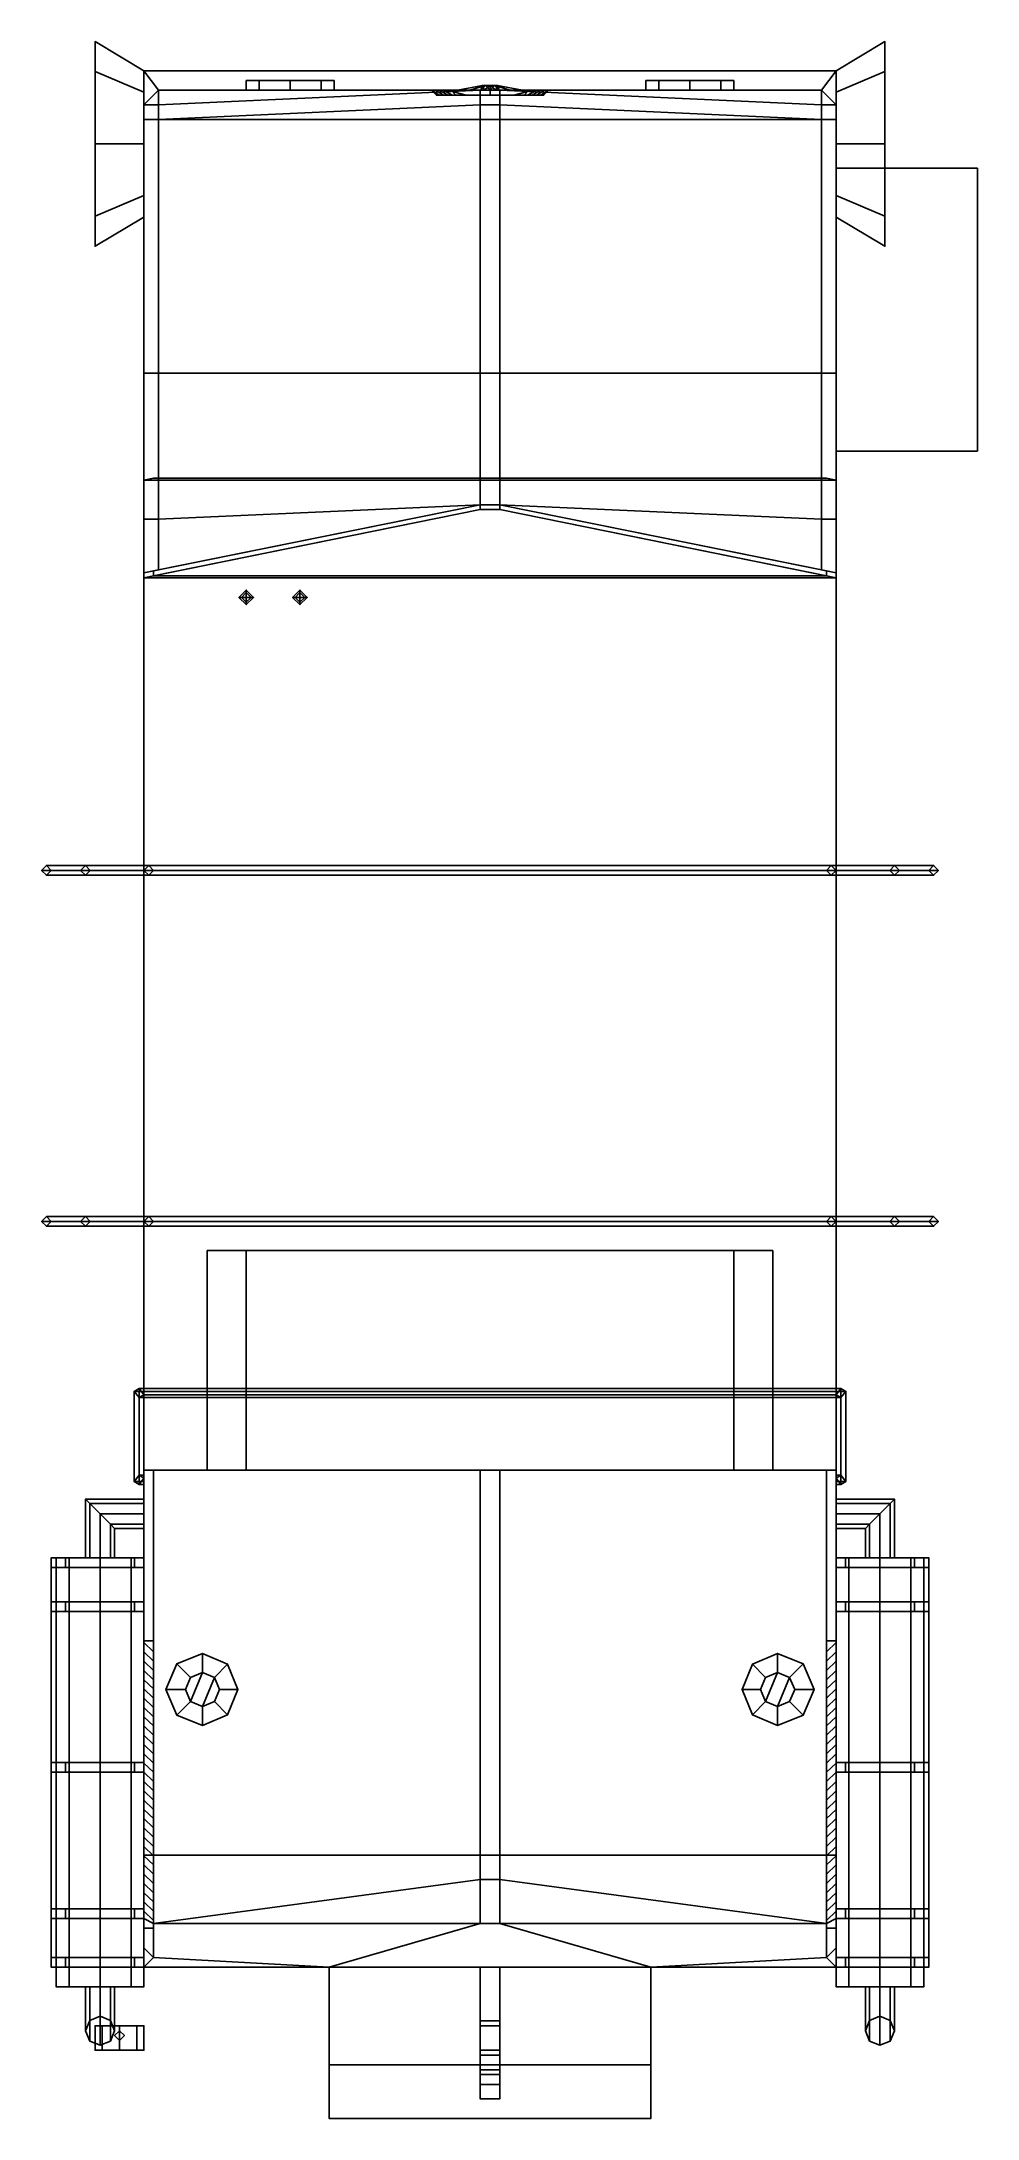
# Model space of a CAD drawing. Extents: x -0.92 to 1, y -2.23 to 2.03.
import ezdxf

# ---------------------------------------------------------------- set-up
doc = ezdxf.new("R2010")
doc.units = 0
doc.layers.get('0').update_dxf_attribs({"linetype": 'CONTINUOUS'})

msp = doc.modelspace()

# ---------------------------------------------------------------- linework, layer by layer
for points in [[(-0.81, 2.03, 0.47), (-0.81, 1.9685, 0.6185), (-0.71, 1.9261, 0.5761), (-0.71, 1.97, 0.47)], [(-0.81, 1.9685, 0.3215), (-0.81, 2.03, 0.47), (-0.71, 1.97, 0.47), (-0.71, 1.9261, 0.3639)], [(0.81, 1.9685, 0.6185), (0.81, 2.03, 0.47), (0.71, 1.97, 0.47), (0.71, 1.9261, 0.5761)], [(0.81, 2.03, 0.47), (0.81, 1.9685, 0.3215), (0.71, 1.9261, 0.3639), (0.71, 1.97, 0.47)], [(-0.81, 1.9685, 0.6185), (-0.81, 1.82, 0.68), (-0.71, 1.82, 0.62), (-0.71, 1.9261, 0.5761)], [(-0.81, 1.82, 0.26), (-0.81, 1.9685, 0.3215), (-0.71, 1.9261, 0.3639), (-0.71, 1.82, 0.32)], [(-0.71, 1.35, 0.32), (-0.71, -1.69, 0.32), (-0.71, -1.92, 0.47), (-0.71, 1.97, 0.56)], [(0.71, 1.97, 0.56), (0.71, 1.35, 0.32), (-0.71, 1.35, 0.32), (-0.71, 1.97, 0.56)], [(-0.71, 1.97, 0.56), (-0.71, -1.92, 0.47), (-0.71, -1.92, 0.81), (-0.71, 1.97, 0.81)], [(0.71, 1.97, 0.81), (0.71, 1.97, 0.56), (-0.71, 1.97, 0.56), (-0.71, 1.97, 0.81)], [(0.68, 1.93, 0.81), (0.71, 1.97, 0.81), (-0.71, 1.97, 0.81), (-0.68, 1.93, 0.81)], [(-0.71, 1.97, 0.81), (-0.71, 1.97, 0.81), (-0.71, 1.9, 0.81), (-0.68, 1.93, 0.81)], [(-0.71, 1.82, 0.32), (-0.71, 1.9261, 0.3639), (-0.71, 1.97, 0.47), (-0.71, 1.7139, 0.3639)], [(-0.71, 1.7139, 0.3639), (-0.71, 1.97, 0.47), (-0.71, 1.9331, 0.5591), (-0.71, 1.6793, 0.4475)], [(0.71, 1.9, 0.81), (0.71, 1.97, 0.81), (0.71, 1.97, 0.81), (0.68, 1.93, 0.81)], [(0.71, -1.92, 0.47), (0.71, -1.69, 0.32), (0.71, 1.35, 0.32), (0.71, 1.97, 0.56)], [(0.71, -1.92, 0.81), (0.71, -1.92, 0.47), (0.71, 1.97, 0.56), (0.71, 1.97, 0.81)], [(0.71, 1.9261, 0.3639), (0.71, 1.82, 0.32), (0.71, 1.7139, 0.3639), (0.71, 1.97, 0.47)], [(0.71, 1.97, 0.47), (0.71, 1.7139, 0.3639), (0.71, 1.6793, 0.4475), (0.71, 1.9379, 0.5476)], [(0.81, 1.82, 0.68), (0.81, 1.9685, 0.6185), (0.71, 1.9261, 0.5761), (0.71, 1.82, 0.62)], [(0.81, 1.9685, 0.3215), (0.81, 1.82, 0.26), (0.71, 1.82, 0.32), (0.71, 1.9261, 0.3639)], [(-0.68, 1.93, 0.81), (-0.71, 1.9, 0.81), (-0.71, 1.9, 1.16), (-0.68, 1.93, 1.16)], [(-0.68, 1.9, 1.2), (-0.68, 1.87, 1.23), (-0.02, 1.9, 1.26), (-0.02, 1.93, 1.23)], [(-0.68, 1.93, 1.16), (-0.68, 1.9, 1.2), (-0.02, 1.93, 1.23)], [(0.68, 1.93, 0.81), (-0.68, 1.93, 0.81), (-0.12, 1.93, 0.87), (0.12, 1.93, 0.87)], [(-0.5, 1.93, 0.96), (-0.68, 1.93, 0.81), (-0.68, 1.93, 1.16), (-0.4736, 1.93, 1.0236)], [(-0.4736, 1.93, 0.8964), (-0.68, 1.93, 0.81), (-0.68, 1.93, 0.81), (-0.5, 1.93, 0.96)], [(-0.41, 1.93, 0.87), (-0.68, 1.93, 0.81), (-0.68, 1.93, 0.81), (-0.4736, 1.93, 0.8964)], [(-0.12, 1.93, 0.87), (-0.68, 1.93, 0.81), (-0.68, 1.93, 0.81), (-0.41, 1.93, 0.87)], [(-0.3464, 1.93, 1.0236), (-0.41, 1.93, 1.05), (-0.68, 1.93, 1.16), (-0.12, 1.93, 0.97)], [(-0.68, 1.93, 1.16), (-0.08, 1.93, 1.06), (-0.12, 1.93, 0.97), (-0.68, 1.93, 1.16)], [(-0.0666, 1.93, 1.1284), (-0.0411, 1.93, 1.0934), (-0.08, 1.93, 1.06), (-0.68, 1.93, 1.16)], [(-0.68, 1.93, 1.16), (-0.02, 1.93, 1.23), (-0.0411, 1.93, 1.2066), (-0.68, 1.93, 1.16)], [(-0.68, 1.93, 1.16), (-0.0411, 1.93, 1.2066), (-0.0666, 1.93, 1.1716), (-0.68, 1.93, 1.16)], [(-0.68, 1.93, 1.16), (-0.0666, 1.93, 1.1716), (-0.0666, 1.93, 1.1284), (-0.68, 1.93, 1.16)], [(-0.4736, 1.95, 1.0236), (-0.5, 1.95, 0.96), (-0.5, 1.93, 0.96), (-0.4736, 1.93, 1.0236)], [(-0.5, 1.95, 0.96), (-0.4736, 1.95, 0.8964), (-0.4736, 1.93, 0.8964), (-0.5, 1.93, 0.96)], [(-0.3464, 1.95, 1.0236), (-0.5, 1.95, 0.96), (-0.4736, 1.95, 1.0236), (-0.41, 1.95, 1.05)], [(-0.32, 1.95, 0.96), (-0.4736, 1.95, 0.8964), (-0.5, 1.95, 0.96), (-0.3464, 1.95, 1.0236)], [(-0.41, 1.95, 1.05), (-0.4736, 1.95, 1.0236), (-0.4736, 1.93, 1.0236), (-0.41, 1.93, 1.05)], [(-0.4736, 1.95, 0.8964), (-0.41, 1.95, 0.87), (-0.41, 1.93, 0.87), (-0.4736, 1.93, 0.8964)], [(-0.3464, 1.95, 0.8964), (-0.41, 1.95, 0.87), (-0.4736, 1.95, 0.8964), (-0.32, 1.95, 0.96)], [(-0.3464, 1.95, 1.0236), (-0.41, 1.95, 1.05), (-0.41, 1.93, 1.05), (-0.3464, 1.93, 1.0236)], [(-0.41, 1.95, 0.87), (-0.3464, 1.95, 0.8964), (-0.3464, 1.93, 0.8964), (-0.41, 1.93, 0.87)], [(-0.41, 1.93, 0.87), (-0.3464, 1.93, 0.8964), (-0.12, 1.93, 0.87)], [(-0.32, 1.95, 0.96), (-0.3464, 1.95, 1.0236), (-0.3464, 1.93, 1.0236), (-0.32, 1.93, 0.96)], [(-0.3464, 1.95, 0.8964), (-0.32, 1.95, 0.96), (-0.32, 1.93, 0.96), (-0.3464, 1.93, 0.8964)], [(-0.3464, 1.93, 0.8964), (-0.32, 1.93, 0.96), (-0.12, 1.93, 0.87)], [(-0.32, 1.93, 0.96), (-0.3464, 1.93, 1.0236), (-0.12, 1.93, 0.97), (-0.12, 1.93, 0.87)], [(-0.12, 1.93, 0.87), (-0.11, 1.92, 0.88), (0.11, 1.92, 0.88), (0.12, 1.93, 0.87)], [(-0.12, 1.93, 0.97), (-0.11, 1.92, 0.97), (-0.11, 1.92, 0.88), (-0.12, 1.93, 0.87)], [(-0.08, 1.93, 1.06), (-0.07, 1.92, 1.05), (-0.11, 1.92, 0.97), (-0.12, 1.93, 0.97)], [(-0.12, 1.93, 0.881), (-0.11, 1.92, 0.891), (0.11, 1.92, 0.891), (0.12, 1.93, 0.881)], [(-0.12, 1.93, 0.899), (-0.11, 1.92, 0.909), (0.11, 1.92, 0.909), (0.12, 1.93, 0.899)], [(-0.12, 1.93, 0.917), (-0.11, 1.92, 0.927), (0.11, 1.92, 0.927), (0.12, 1.93, 0.917)], [(-0.12, 1.93, 0.935), (-0.11, 1.92, 0.945), (0.11, 1.92, 0.945), (0.12, 1.93, 0.935)], [(-0.12, 1.93, 0.953), (-0.11, 1.92, 0.963), (0.11, 1.92, 0.963), (0.12, 1.93, 0.953)], [(-0.1196, 1.93, 0.971), (-0.1045, 1.92, 0.981), (0.1045, 1.92, 0.981), (0.1196, 1.93, 0.971)], [(-0.1116, 1.93, 0.989), (-0.0955, 1.92, 0.999), (0.0955, 1.92, 0.999), (0.1116, 1.93, 0.989)], [(-0.11, 1.92, 0.88), (-0.11, 1.92, 0.97), (0.11, 1.92, 0.97), (0.11, 1.92, 0.88)], [(-0.11, 1.92, 0.97), (-0.07, 1.92, 1.05), (0.07, 1.92, 1.05), (0.11, 1.92, 0.97)], [(-0.1036, 1.93, 1.007), (-0.0865, 1.92, 1.017), (0.0865, 1.92, 1.017), (0.1036, 1.93, 1.007)], [(-0.0956, 1.93, 1.025), (-0.0775, 1.92, 1.035), (0.0775, 1.92, 1.035), (0.0956, 1.93, 1.025)], [(-0.0876, 1.93, 1.043), (-0.049, 1.92, 1.053), (0.049, 1.92, 1.053), (0.0876, 1.93, 1.043)], [(0, 1.93, 1.07), (0, 1.92, 1.06), (-0.07, 1.92, 1.05), (-0.08, 1.93, 1.06)], [(0, 1.93, 1.08), (0, 1.93, 1.07), (-0.08, 1.93, 1.06), (-0.0411, 1.93, 1.0934)], [(-0.07, 1.92, 1.05), (0, 1.92, 1.06), (0, 1.92, 1.06), (0.07, 1.92, 1.05)], [(-0.0118, 1.93, 1.1662), (-0.0154, 1.94, 1.155), (-0.0666, 1.93, 1.1716)], [(-0.0154, 1.94, 1.155), (-0.019, 1.93, 1.1438), (-0.0666, 1.93, 1.1716)], [(-0.0118, 1.93, 1.1662), (-0.0118, 1.93, 1.1662), (-0.0666, 1.93, 1.1716), (-0.0411, 1.93, 1.2066)], [(-0.019, 1.93, 1.1438), (-0.019, 1.93, 1.1438), (-0.0666, 1.93, 1.1284), (-0.0666, 1.93, 1.1716)], [(-0.019, 1.93, 1.1438), (-0.019, 1.93, 1.1438), (-0.0411, 1.93, 1.0934), (-0.0666, 1.93, 1.1284)], [(-0.019, 1.93, 1.1438), (-0.0095, 1.94, 1.1369), (-0.0411, 1.93, 1.0934)], [(-0.0095, 1.94, 1.1369), (0, 1.93, 1.13), (-0.0411, 1.93, 1.0934)], [(-0.0118, 1.93, 1.1662), (-0.0118, 1.93, 1.1662), (-0.0411, 1.93, 1.2066), (0, 1.93, 1.22)], [(0, 1.93, 1.13), (0, 1.93, 1.13), (0, 1.93, 1.08), (-0.0411, 1.93, 1.0934)], [(-0.0411, 1.93, 1.2066), (-0.02, 1.93, 1.23), (0, 1.93, 1.22), (-0.0411, 1.93, 1.2066)], [(-0.02, 1.93, 1.23), (-0.02, 1.9, 1.26), (0.02, 1.9, 1.26), (0.02, 1.93, 1.23)], [(0, 1.93, 1.22), (-0.02, 1.93, 1.23), (0.02, 1.93, 1.23), (0, 1.93, 1.22)], [(-0.019, 1.93, 1.1438), (-0.0154, 1.94, 1.155), (-0.0095, 1.94, 1.1369)], [(-0.0118, 1.93, 1.1662), (0, 1.94, 1.1662), (-0.0154, 1.94, 1.155)], [(0.0154, 1.94, 1.155), (-0.0095, 1.94, 1.1369), (-0.0154, 1.94, 1.155), (0, 1.94, 1.1662)], [(0, 1.94, 1.1662), (-0.0118, 1.93, 1.1662), (0, 1.93, 1.22)], [(0, 1.93, 1.13), (-0.0095, 1.94, 1.1369), (0.0095, 1.94, 1.1369)], [(0.0095, 1.94, 1.1369), (0.0095, 1.94, 1.1369), (-0.0095, 1.94, 1.1369), (0.0154, 1.94, 1.155)], [(0.0118, 1.93, 1.1662), (0, 1.94, 1.1662), (0, 1.93, 1.22)], [(0, 1.93, 1.13), (0.0095, 1.94, 1.1369), (0.0411, 1.93, 1.0934)], [(0.0118, 1.93, 1.1662), (0.0154, 1.94, 1.155), (0, 1.94, 1.1662)], [(0.0118, 1.93, 1.1662), (0.0118, 1.93, 1.1662), (0, 1.93, 1.22), (0.0411, 1.93, 1.2066)], [(0, 1.93, 1.13), (0, 1.93, 1.13), (0.0411, 1.93, 1.0934), (0, 1.93, 1.08)], [(0.08, 1.93, 1.06), (0.07, 1.92, 1.05), (0, 1.92, 1.06), (0, 1.93, 1.07)], [(0.0411, 1.93, 1.0934), (0.08, 1.93, 1.06), (0, 1.93, 1.07), (0, 1.93, 1.08)], [(0.0411, 1.93, 1.2066), (0, 1.93, 1.22), (0.02, 1.93, 1.23), (0.0411, 1.93, 1.2066)], [(0.0095, 1.94, 1.1369), (0.019, 1.93, 1.1438), (0.0411, 1.93, 1.0934)], [(0.019, 1.93, 1.1438), (0.0095, 1.94, 1.1369), (0.0154, 1.94, 1.155)], [(0.0154, 1.94, 1.155), (0.0118, 1.93, 1.1662), (0.0666, 1.93, 1.1716)], [(0.0118, 1.93, 1.1662), (0.0118, 1.93, 1.1662), (0.0411, 1.93, 1.2066), (0.0666, 1.93, 1.1716)], [(0.019, 1.93, 1.1438), (0.0154, 1.94, 1.155), (0.0666, 1.93, 1.1716)], [(0.019, 1.93, 1.1438), (0.019, 1.93, 1.1438), (0.0666, 1.93, 1.1284), (0.0411, 1.93, 1.0934)], [(0.019, 1.93, 1.1438), (0.019, 1.93, 1.1438), (0.0666, 1.93, 1.1716), (0.0666, 1.93, 1.1284)], [(0.02, 1.93, 1.23), (0.02, 1.9, 1.26), (0.68, 1.87, 1.23), (0.68, 1.9, 1.2)], [(0.68, 1.93, 1.16), (0.0411, 1.93, 1.2066), (0.02, 1.93, 1.23), (0.68, 1.93, 1.16)], [(0.0666, 1.93, 1.1284), (0.68, 1.93, 1.16), (0.08, 1.93, 1.06), (0.0411, 1.93, 1.0934)], [(0.68, 1.93, 1.16), (0.0666, 1.93, 1.1716), (0.0411, 1.93, 1.2066), (0.68, 1.93, 1.16)], [(0.68, 1.93, 1.16), (0.0666, 1.93, 1.1284), (0.0666, 1.93, 1.1716), (0.68, 1.93, 1.16)], [(0.12, 1.93, 0.97), (0.11, 1.92, 0.97), (0.07, 1.92, 1.05), (0.08, 1.93, 1.06)], [(0.68, 1.93, 1.16), (0.12, 1.93, 0.97), (0.08, 1.93, 1.06), (0.68, 1.93, 1.16)], [(0.12, 1.93, 0.87), (0.11, 1.92, 0.88), (0.11, 1.92, 0.97), (0.12, 1.93, 0.97)], [(0.68, 1.93, 0.81), (0.12, 1.93, 0.87), (0.12, 1.93, 0.87), (0.41, 1.93, 0.87)], [(0.3464, 1.93, 0.8964), (0.41, 1.93, 0.87), (0.12, 1.93, 0.87)], [(0.32, 1.93, 0.96), (0.3464, 1.93, 0.8964), (0.12, 1.93, 0.87)], [(0.3464, 1.93, 1.0236), (0.32, 1.93, 0.96), (0.12, 1.93, 0.87), (0.12, 1.93, 0.97)], [(0.41, 1.93, 1.05), (0.3464, 1.93, 1.0236), (0.12, 1.93, 0.97), (0.68, 1.93, 1.16)], [(0.3464, 1.95, 1.0236), (0.32, 1.95, 0.96), (0.32, 1.93, 0.96), (0.3464, 1.93, 1.0236)], [(0.32, 1.95, 0.96), (0.3464, 1.95, 0.8964), (0.3464, 1.93, 0.8964), (0.32, 1.93, 0.96)], [(0.5, 1.95, 0.96), (0.3464, 1.95, 0.8964), (0.32, 1.95, 0.96), (0.4736, 1.95, 1.0236)], [(0.4736, 1.95, 1.0236), (0.32, 1.95, 0.96), (0.3464, 1.95, 1.0236), (0.41, 1.95, 1.05)], [(0.41, 1.95, 1.05), (0.3464, 1.95, 1.0236), (0.3464, 1.93, 1.0236), (0.41, 1.93, 1.05)], [(0.3464, 1.95, 0.8964), (0.41, 1.95, 0.87), (0.41, 1.93, 0.87), (0.3464, 1.93, 0.8964)], [(0.4736, 1.95, 0.8964), (0.41, 1.95, 0.87), (0.3464, 1.95, 0.8964), (0.5, 1.95, 0.96)], [(0.4736, 1.95, 1.0236), (0.41, 1.95, 1.05), (0.41, 1.93, 1.05), (0.4736, 1.93, 1.0236)], [(0.41, 1.95, 0.87), (0.4736, 1.95, 0.8964), (0.4736, 1.93, 0.8964), (0.41, 1.93, 0.87)], [(0.68, 1.93, 0.81), (0.41, 1.93, 0.87), (0.41, 1.93, 0.87), (0.4736, 1.93, 0.8964)], [(0.5, 1.95, 0.96), (0.4736, 1.95, 1.0236), (0.4736, 1.93, 1.0236), (0.5, 1.93, 0.96)], [(0.4736, 1.95, 0.8964), (0.5, 1.95, 0.96), (0.5, 1.93, 0.96), (0.4736, 1.93, 0.8964)], [(0.68, 1.93, 0.81), (0.4736, 1.93, 0.8964), (0.4736, 1.93, 0.8964), (0.5, 1.93, 0.96)], [(0.68, 1.93, 1.16), (0.68, 1.93, 0.81), (0.5, 1.93, 0.96), (0.4736, 1.93, 1.0236)], [(0.71, 1.9, 1.16), (0.71, 1.9, 0.81), (0.68, 1.93, 0.81), (0.68, 1.93, 1.16)], [(-0.71, 1.9, 0.81), (-0.71, 0.94, 0.81), (-0.71, 1.05, 1.29), (-0.71, 1.9, 1.16)], [(-0.71, 1.9, 1.16), (-0.71, 1.05, 1.29), (-0.71, 1.05, 1.29), (-0.71, 1.87, 1.19)], [(-0.68, 1.87, 1.23), (-0.68, 1.87, 1.23), (-0.02, 1.87, 1.27), (-0.02, 1.9, 1.26)], [(-0.02, 1.9, 1.26), (-0.02, 1.87, 1.27), (0.02, 1.87, 1.27), (0.02, 1.9, 1.26)], [(0.02, 1.9, 1.26), (0.02, 1.87, 1.27), (0.68, 1.87, 1.23)], [(0.71, 1.05, 1.29), (0.71, 1.19, 0.99), (0.71, 1.77, 0.99), (0.71, 1.9, 1.16)], [(0.71, 1.05, 1.29), (0.71, 1.05, 1.29), (0.71, 1.9, 1.16), (0.71, 1.87, 1.19)], [(0.71, 1.77, 0.99), (0.71, 1.77, 0.81), (0.71, 1.9, 0.81), (0.71, 1.9, 1.16)], [(-0.68, 1.87, 1.23), (-0.68, 1.05, 1.34), (-0.02, 1.08, 1.39), (-0.02, 1.87, 1.27)], [(-0.02, 1.87, 1.27), (-0.02, 1.08, 1.39), (0.02, 1.08, 1.39), (0.02, 1.87, 1.27)], [(0.02, 1.87, 1.27), (0.02, 1.08, 1.39), (0.68, 1.05, 1.34), (0.68, 1.87, 1.23)], [(-0.81, 1.82, 0.68), (-0.81, 1.6715, 0.6185), (-0.71, 1.7139, 0.5761), (-0.71, 1.82, 0.62)], [(-0.81, 1.6715, 0.3215), (-0.81, 1.82, 0.26), (-0.71, 1.82, 0.32), (-0.71, 1.7139, 0.3639)], [(0.81, 1.6715, 0.6185), (0.81, 1.82, 0.68), (0.71, 1.82, 0.62), (0.71, 1.7139, 0.5761)], [(0.81, 1.82, 0.26), (0.81, 1.6715, 0.3215), (0.71, 1.7139, 0.3639), (0.71, 1.82, 0.32)], [(1, 1.77, 0.99), (1, 1.77, 0.81), (0.71, 1.77, 0.81), (0.71, 1.77, 0.99)], [(0.71, 1.77, 0.99), (0.71, 1.19, 0.99), (1, 1.19, 0.99), (1, 1.77, 0.99)], [(1, 1.19, 0.99), (1, 1.19, 0.81), (1, 1.77, 0.81), (1, 1.77, 0.99)], [(-0.81, 1.6715, 0.6185), (-0.81, 1.61, 0.47), (-0.71, 1.67, 0.47), (-0.71, 1.7139, 0.5761)], [(-0.81, 1.61, 0.47), (-0.81, 1.6715, 0.3215), (-0.71, 1.7139, 0.3639), (-0.71, 1.67, 0.47)], [(0.81, 1.61, 0.47), (0.81, 1.6715, 0.6185), (0.71, 1.7139, 0.5761), (0.71, 1.67, 0.47)], [(0.81, 1.6715, 0.3215), (0.81, 1.61, 0.47), (0.71, 1.67, 0.47), (0.71, 1.7139, 0.3639)], [(0.71, 1.35, 0.32), (0.71, -1.69, 0.32), (-0.71, -1.69, 0.32), (-0.71, 1.35, 0.32)], [(0.71, 1.19, 0.99), (0.71, 1.19, 0.81), (1, 1.19, 0.81), (1, 1.19, 0.99)], [(0.71, 1.05, 1.29), (0.71, 0.94, 0.81), (0.71, 1.19, 0.81), (0.71, 1.19, 0.99)], [(-0.69, 1.1341, 1.4006), (-0.71, 1.13, 1.4), (0.71, 1.13, 1.4), (0.69, 1.1341, 1.4006)], [(-0.68, 0.9461, 1.34), (-0.71, 0.94, 1.4), (-0.02, 1.08, 1.42), (-0.02, 1.08, 1.39)], [(-0.02, 1.08, 1.82), (-0.02, 1.08, 1.8), (-0.69, 0.9441, 1.8), (-0.71, 0.94, 1.82)], [(-0.71, 0.94, 1.82), (-0.71, 0.93, 1.82), (-0.02, 1.07, 1.82), (-0.02, 1.08, 1.82)], [(-0.71, 0.93, 1.82), (-0.69, 0.9341, 1.8), (-0.02, 1.07, 1.8), (-0.02, 1.07, 1.82)], [(-0.02, 1.08, 1.8), (-0.02, 1.07, 1.8), (-0.69, 0.9341, 1.8), (-0.69, 0.9441, 1.8)], [(-0.69, 0.9441, 1.4006), (-0.69, 0.9341, 1.4006), (-0.02, 1.07, 1.42), (-0.02, 1.08, 1.42)], [(-0.02, 1.07, 1.42), (-0.69, 0.9341, 1.4006), (0.69, 0.9341, 1.4006), (0.02, 1.07, 1.42)], [(-0.02, 1.08, 1.39), (-0.02, 1.08, 1.42), (0.02, 1.08, 1.42), (0.02, 1.08, 1.39)], [(-0.02, 1.08, 1.42), (-0.02, 1.07, 1.42), (-0.02, 1.07, 1.8), (-0.02, 1.08, 1.8)], [(0.02, 1.08, 1.82), (0.02, 1.08, 1.42), (-0.02, 1.08, 1.42), (-0.02, 1.08, 1.82)], [(-0.02, 1.08, 1.82), (-0.02, 1.07, 1.82), (0.02, 1.07, 1.82), (0.02, 1.08, 1.82)], [(-0.02, 1.07, 1.82), (-0.02, 1.07, 1.42), (0.02, 1.07, 1.42), (0.02, 1.07, 1.82)], [(0.02, 1.08, 1.39), (0.02, 1.08, 1.42), (0.71, 0.94, 1.4), (0.68, 0.9461, 1.34)], [(0.02, 1.08, 1.39), (0.02, 1.08, 1.39), (0.68, 0.9461, 1.34), (0.68, 1.05, 1.34)], [(0.02, 1.07, 1.8), (0.02, 1.07, 1.42), (0.02, 1.08, 1.42), (0.02, 1.08, 1.8)], [(0.71, 0.94, 1.82), (0.69, 0.9441, 1.8), (0.02, 1.08, 1.8), (0.02, 1.08, 1.82)], [(0.69, 0.9441, 1.8), (0.69, 0.9341, 1.8), (0.02, 1.07, 1.8), (0.02, 1.08, 1.8)], [(0.02, 1.08, 1.82), (0.02, 1.07, 1.82), (0.71, 0.93, 1.82), (0.71, 0.94, 1.82)], [(0.02, 1.07, 1.42), (0.69, 0.9341, 1.4006), (0.69, 0.9441, 1.4006), (0.02, 1.08, 1.42)], [(0.02, 1.07, 1.82), (0.02, 1.07, 1.8), (0.69, 0.9341, 1.8), (0.71, 0.93, 1.82)], [(-0.71, 0.94, 0.81), (-0.71, 0.94, 0.81), (-0.71, 0.94, 1.29), (-0.71, 1.05, 1.29)], [(0.71, 0.94, 1.29), (0.71, 0.94, 0.81), (0.71, 0.94, 0.81), (0.71, 1.05, 1.29)], [(-0.69, 0.9441, 1.8), (-0.69, 0.9441, 1.4006), (-0.71, 0.94, 1.4), (-0.71, 0.94, 1.82)], [(-0.71, 0.94, 0.81), (-0.71, 0.93, 0.81), (-0.71, 0.93, 1.4), (-0.71, 0.94, 1.4)], [(-0.71, 0.94, 1.4), (-0.71, 0.93, 1.4), (-0.71, 0.93, 1.82), (-0.71, 0.94, 1.82)], [(-0.69, 0.9341, 1.8), (-0.69, 0.9341, 1.4006), (-0.69, 0.9441, 1.4006), (-0.69, 0.9441, 1.8)], [(0.71, 0.94, 1.82), (0.71, 0.94, 1.4), (0.69, 0.9441, 1.4006), (0.69, 0.9441, 1.8)], [(0.69, 0.9441, 1.4006), (0.69, 0.9341, 1.4006), (0.69, 0.9341, 1.8), (0.69, 0.9441, 1.8)], [(0.71, 0.93, 1.4), (0.71, 0.93, 0.81), (0.71, 0.94, 0.81), (0.71, 0.94, 1.4)], [(0.71, 0.93, 1.82), (0.71, 0.93, 1.4), (0.71, 0.94, 1.4), (0.71, 0.94, 1.82)], [(-0.69, 0.9341, 1.4006), (-0.71, 0.93, 1.4), (0.71, 0.93, 1.4), (0.69, 0.9341, 1.4006)], [(-0.71, 0.93, 1.82), (-0.71, 0.93, 1.4), (-0.69, 0.9341, 1.4006), (-0.69, 0.9341, 1.8)], [(-0.5, 0.9, 1.07), (-0.51, 0.89, 1.07), (-0.515, 0.89, 1.13), (-0.5, 0.905, 1.13)], [(-0.5, 0.905, 1.13), (-0.515, 0.89, 1.13), (-0.5, 0.89, 1.14)], [(-0.5, 0.9, 0.53), (-0.51, 0.89, 0.53), (-0.51, 0.89, 1.07), (-0.5, 0.9, 1.07)], [(-0.49, 0.89, 1.07), (-0.5, 0.9, 1.07), (-0.5, 0.905, 1.13), (-0.485, 0.89, 1.13)], [(-0.485, 0.89, 1.13), (-0.5, 0.905, 1.13), (-0.5, 0.89, 1.14)], [(-0.49, 0.89, 0.53), (-0.5, 0.9, 0.53), (-0.5, 0.9, 1.07), (-0.49, 0.89, 1.07)], [(-0.39, 0.9, 1.07), (-0.4, 0.89, 1.07), (-0.405, 0.89, 1.13), (-0.39, 0.905, 1.13)], [(-0.39, 0.905, 1.13), (-0.405, 0.89, 1.13), (-0.39, 0.89, 1.14)], [(-0.39, 0.9, 0.53), (-0.4, 0.89, 0.53), (-0.4, 0.89, 1.07), (-0.39, 0.9, 1.07)], [(-0.38, 0.89, 1.07), (-0.39, 0.9, 1.07), (-0.39, 0.905, 1.13), (-0.375, 0.89, 1.13)], [(-0.375, 0.89, 1.13), (-0.39, 0.905, 1.13), (-0.39, 0.89, 1.14)], [(-0.38, 0.89, 0.53), (-0.39, 0.9, 0.53), (-0.39, 0.9, 1.07), (-0.38, 0.89, 1.07)], [(0.69, 0.9341, 1.8), (0.69, 0.9341, 1.4006), (0.71, 0.93, 1.4), (0.71, 0.93, 1.82)], [(-0.51, 0.89, 1.07), (-0.5, 0.88, 1.07), (-0.5, 0.875, 1.13), (-0.515, 0.89, 1.13)], [(-0.515, 0.89, 1.13), (-0.5, 0.875, 1.13), (-0.5, 0.89, 1.14)], [(-0.51, 0.89, 0.53), (-0.5, 0.88, 0.53), (-0.5, 0.88, 1.07), (-0.51, 0.89, 1.07)], [(-0.5, 0.88, 0.53), (-0.49, 0.89, 0.53), (-0.49, 0.89, 1.07), (-0.5, 0.88, 1.07)], [(-0.5, 0.88, 1.07), (-0.49, 0.89, 1.07), (-0.485, 0.89, 1.13), (-0.5, 0.875, 1.13)], [(-0.5, 0.875, 1.13), (-0.485, 0.89, 1.13), (-0.5, 0.89, 1.14)], [(-0.4, 0.89, 1.07), (-0.39, 0.88, 1.07), (-0.39, 0.875, 1.13), (-0.405, 0.89, 1.13)], [(-0.405, 0.89, 1.13), (-0.39, 0.875, 1.13), (-0.39, 0.89, 1.14)], [(-0.4, 0.89, 0.53), (-0.39, 0.88, 0.53), (-0.39, 0.88, 1.07), (-0.4, 0.89, 1.07)], [(-0.39, 0.88, 0.53), (-0.38, 0.89, 0.53), (-0.38, 0.89, 1.07), (-0.39, 0.88, 1.07)], [(-0.39, 0.88, 1.07), (-0.38, 0.89, 1.07), (-0.375, 0.89, 1.13), (-0.39, 0.875, 1.13)], [(-0.39, 0.875, 1.13), (-0.375, 0.89, 1.13), (-0.39, 0.89, 1.14)], [(-0.92, 0.33, 1.25), (-0.91, 0.34, 1.24), (-0.91, 0.34, 1.07), (-0.92, 0.33, 1.06)], [(-0.92, 0.33, 1.06), (-0.91, 0.34, 1.07), (-0.83, 0.34, 1.07), (-0.84, 0.33, 1.06)], [(-0.91, 0.34, 1.24), (-0.92, 0.33, 1.25), (-0.84, 0.33, 1.25), (-0.83, 0.34, 1.24)], [(-0.91, 0.32, 1.24), (-0.92, 0.33, 1.25), (-0.92, 0.33, 1.06), (-0.91, 0.32, 1.07)], [(-0.91, 0.32, 1.07), (-0.92, 0.33, 1.06), (-0.84, 0.33, 1.06), (-0.83, 0.32, 1.07)], [(-0.92, 0.33, 1.25), (-0.91, 0.32, 1.24), (-0.83, 0.32, 1.24), (-0.84, 0.33, 1.25)], [(-0.91, 0.34, 1.24), (-0.9, 0.33, 1.23), (-0.9, 0.33, 1.08), (-0.91, 0.34, 1.07)], [(-0.91, 0.34, 1.07), (-0.9, 0.33, 1.08), (-0.84, 0.33, 1.08), (-0.83, 0.34, 1.07)], [(-0.9, 0.33, 1.23), (-0.91, 0.34, 1.24), (-0.83, 0.34, 1.24), (-0.84, 0.33, 1.23)], [(-0.9, 0.33, 1.23), (-0.91, 0.32, 1.24), (-0.91, 0.32, 1.07), (-0.9, 0.33, 1.08)], [(-0.9, 0.33, 1.08), (-0.91, 0.32, 1.07), (-0.83, 0.32, 1.07), (-0.84, 0.33, 1.08)], [(-0.91, 0.32, 1.24), (-0.9, 0.33, 1.23), (-0.84, 0.33, 1.23), (-0.83, 0.32, 1.24)], [(-0.84, 0.33, 1.28), (-0.83, 0.34, 1.27), (-0.83, 0.34, 0.81), (-0.84, 0.33, 0.81)], [(-0.71, 0.33, 1.28), (-0.7, 0.34, 1.27), (-0.83, 0.34, 1.27), (-0.84, 0.33, 1.28)], [(-0.83, 0.32, 1.27), (-0.84, 0.33, 1.28), (-0.84, 0.33, 0.81), (-0.83, 0.32, 0.81)], [(-0.7, 0.32, 1.27), (-0.71, 0.33, 1.28), (-0.84, 0.33, 1.28), (-0.83, 0.32, 1.27)], [(-0.83, 0.34, 1.27), (-0.82, 0.33, 1.26), (-0.82, 0.33, 0.81), (-0.83, 0.34, 0.81)], [(-0.7, 0.34, 1.27), (-0.71, 0.33, 1.26), (-0.82, 0.33, 1.26), (-0.83, 0.34, 1.27)], [(-0.82, 0.33, 1.26), (-0.83, 0.32, 1.27), (-0.83, 0.32, 0.81), (-0.82, 0.33, 0.81)], [(-0.71, 0.33, 1.26), (-0.7, 0.32, 1.27), (-0.83, 0.32, 1.27), (-0.82, 0.33, 1.26)], [(-0.7, 0.34, 0.81), (-0.71, 0.33, 0.81), (-0.71, 0.33, 1.86), (-0.7, 0.34, 1.85)], [(0.71, 0.33, 1.86), (0.7, 0.34, 1.85), (-0.7, 0.34, 1.85), (-0.71, 0.33, 1.86)], [(-0.71, 0.33, 0.81), (-0.7, 0.32, 0.81), (-0.7, 0.32, 1.85), (-0.71, 0.33, 1.86)], [(0.7, 0.32, 1.85), (0.71, 0.33, 1.86), (-0.71, 0.33, 1.86), (-0.7, 0.32, 1.85)], [(-0.69, 0.33, 0.81), (-0.7, 0.34, 0.81), (-0.7, 0.34, 1.85), (-0.69, 0.33, 1.84)], [(0.7, 0.34, 1.85), (0.69, 0.33, 1.84), (-0.69, 0.33, 1.84), (-0.7, 0.34, 1.85)], [(-0.7, 0.32, 0.81), (-0.69, 0.33, 0.81), (-0.69, 0.33, 1.84), (-0.7, 0.32, 1.85)], [(0.69, 0.33, 1.84), (0.7, 0.32, 1.85), (-0.7, 0.32, 1.85), (-0.69, 0.33, 1.84)], [(0.7, 0.34, 0.81), (0.69, 0.33, 0.81), (0.69, 0.33, 1.84), (0.7, 0.34, 1.85)], [(0.69, 0.33, 0.81), (0.7, 0.32, 0.81), (0.7, 0.32, 1.85), (0.69, 0.33, 1.84)], [(0.71, 0.33, 0.81), (0.7, 0.34, 0.81), (0.7, 0.34, 1.85), (0.71, 0.33, 1.86)], [(0.7, 0.34, 1.27), (0.71, 0.33, 1.28), (0.84, 0.33, 1.28), (0.83, 0.34, 1.27)], [(0.71, 0.33, 1.26), (0.7, 0.34, 1.27), (0.83, 0.34, 1.27), (0.82, 0.33, 1.26)], [(0.7, 0.32, 0.81), (0.71, 0.33, 0.81), (0.71, 0.33, 1.86), (0.7, 0.32, 1.85)], [(0.71, 0.33, 1.28), (0.7, 0.32, 1.27), (0.83, 0.32, 1.27), (0.84, 0.33, 1.28)], [(0.7, 0.32, 1.27), (0.71, 0.33, 1.26), (0.82, 0.33, 1.26), (0.83, 0.32, 1.27)], [(0.82, 0.33, 1.26), (0.83, 0.34, 1.27), (0.83, 0.34, 0.81), (0.82, 0.33, 0.81)], [(0.83, 0.32, 1.27), (0.82, 0.33, 1.26), (0.82, 0.33, 0.81), (0.83, 0.32, 0.81)], [(0.83, 0.34, 1.27), (0.84, 0.33, 1.28), (0.84, 0.33, 0.81), (0.83, 0.34, 0.81)], [(0.91, 0.34, 1.07), (0.92, 0.33, 1.06), (0.84, 0.33, 1.06), (0.83, 0.34, 1.07)], [(0.9, 0.33, 1.08), (0.91, 0.34, 1.07), (0.83, 0.34, 1.07), (0.84, 0.33, 1.08)], [(0.91, 0.34, 1.24), (0.9, 0.33, 1.23), (0.84, 0.33, 1.23), (0.83, 0.34, 1.24)], [(0.92, 0.33, 1.25), (0.91, 0.34, 1.24), (0.83, 0.34, 1.24), (0.84, 0.33, 1.25)], [(0.84, 0.33, 1.28), (0.83, 0.32, 1.27), (0.83, 0.32, 0.81), (0.84, 0.33, 0.81)], [(0.92, 0.33, 1.06), (0.91, 0.32, 1.07), (0.83, 0.32, 1.07), (0.84, 0.33, 1.06)], [(0.91, 0.32, 1.07), (0.9, 0.33, 1.08), (0.84, 0.33, 1.08), (0.83, 0.32, 1.07)], [(0.9, 0.33, 1.23), (0.91, 0.32, 1.24), (0.83, 0.32, 1.24), (0.84, 0.33, 1.23)], [(0.91, 0.32, 1.24), (0.92, 0.33, 1.25), (0.84, 0.33, 1.25), (0.83, 0.32, 1.24)], [(0.9, 0.33, 1.23), (0.91, 0.34, 1.24), (0.91, 0.34, 1.07), (0.9, 0.33, 1.08)], [(0.91, 0.32, 1.24), (0.9, 0.33, 1.23), (0.9, 0.33, 1.08), (0.91, 0.32, 1.07)], [(0.91, 0.34, 1.24), (0.92, 0.33, 1.25), (0.92, 0.33, 1.06), (0.91, 0.34, 1.07)], [(0.92, 0.33, 1.25), (0.91, 0.32, 1.24), (0.91, 0.32, 1.07), (0.92, 0.33, 1.06)], [(-0.92, -0.39, 1.25), (-0.91, -0.38, 1.24), (-0.91, -0.38, 1.07), (-0.92, -0.39, 1.06)], [(-0.92, -0.39, 1.06), (-0.91, -0.38, 1.07), (-0.83, -0.38, 1.07), (-0.84, -0.39, 1.06)], [(-0.91, -0.38, 1.24), (-0.92, -0.39, 1.25), (-0.84, -0.39, 1.25), (-0.83, -0.38, 1.24)], [(-0.91, -0.38, 1.24), (-0.9, -0.39, 1.23), (-0.9, -0.39, 1.08), (-0.91, -0.38, 1.07)], [(-0.91, -0.38, 1.07), (-0.9, -0.39, 1.08), (-0.84, -0.39, 1.08), (-0.83, -0.38, 1.07)], [(-0.9, -0.39, 1.23), (-0.91, -0.38, 1.24), (-0.83, -0.38, 1.24), (-0.84, -0.39, 1.23)], [(-0.84, -0.39, 1.28), (-0.83, -0.38, 1.27), (-0.83, -0.38, 0.81), (-0.84, -0.39, 0.81)], [(-0.71, -0.39, 1.28), (-0.7, -0.38, 1.27), (-0.83, -0.38, 1.27), (-0.84, -0.39, 1.28)], [(-0.83, -0.38, 1.27), (-0.82, -0.39, 1.26), (-0.82, -0.39, 0.81), (-0.83, -0.38, 0.81)], [(-0.7, -0.38, 1.27), (-0.71, -0.39, 1.26), (-0.82, -0.39, 1.26), (-0.83, -0.38, 1.27)], [(-0.7, -0.38, 0.81), (-0.71, -0.39, 0.81), (-0.71, -0.39, 1.86), (-0.7, -0.38, 1.85)], [(0.71, -0.39, 1.86), (0.7, -0.38, 1.85), (-0.7, -0.38, 1.85), (-0.71, -0.39, 1.86)], [(-0.69, -0.39, 0.81), (-0.7, -0.38, 0.81), (-0.7, -0.38, 1.85), (-0.69, -0.39, 1.84)], [(0.7, -0.38, 1.85), (0.69, -0.39, 1.84), (-0.69, -0.39, 1.84), (-0.7, -0.38, 1.85)], [(0.7, -0.38, 0.81), (0.69, -0.39, 0.81), (0.69, -0.39, 1.84), (0.7, -0.38, 1.85)], [(0.71, -0.39, 0.81), (0.7, -0.38, 0.81), (0.7, -0.38, 1.85), (0.71, -0.39, 1.86)], [(0.71, -0.39, 1.26), (0.7, -0.38, 1.27), (0.83, -0.38, 1.27), (0.82, -0.39, 1.26)], [(0.7, -0.38, 1.27), (0.71, -0.39, 1.28), (0.84, -0.39, 1.28), (0.83, -0.38, 1.27)], [(0.82, -0.39, 1.26), (0.83, -0.38, 1.27), (0.83, -0.38, 0.81), (0.82, -0.39, 0.81)], [(0.83, -0.38, 1.27), (0.84, -0.39, 1.28), (0.84, -0.39, 0.81), (0.83, -0.38, 0.81)], [(0.9, -0.39, 1.08), (0.91, -0.38, 1.07), (0.83, -0.38, 1.07), (0.84, -0.39, 1.08)], [(0.91, -0.38, 1.07), (0.92, -0.39, 1.06), (0.84, -0.39, 1.06), (0.83, -0.38, 1.07)], [(0.92, -0.39, 1.25), (0.91, -0.38, 1.24), (0.83, -0.38, 1.24), (0.84, -0.39, 1.25)], [(0.91, -0.38, 1.24), (0.9, -0.39, 1.23), (0.84, -0.39, 1.23), (0.83, -0.38, 1.24)], [(0.9, -0.39, 1.23), (0.91, -0.38, 1.24), (0.91, -0.38, 1.07), (0.9, -0.39, 1.08)], [(0.91, -0.38, 1.24), (0.92, -0.39, 1.25), (0.92, -0.39, 1.06), (0.91, -0.38, 1.07)], [(-0.91, -0.4, 1.24), (-0.92, -0.39, 1.25), (-0.92, -0.39, 1.06), (-0.91, -0.4, 1.07)], [(-0.91, -0.4, 1.07), (-0.92, -0.39, 1.06), (-0.84, -0.39, 1.06), (-0.83, -0.4, 1.07)], [(-0.92, -0.39, 1.25), (-0.91, -0.4, 1.24), (-0.83, -0.4, 1.24), (-0.84, -0.39, 1.25)], [(-0.9, -0.39, 1.23), (-0.91, -0.4, 1.24), (-0.91, -0.4, 1.07), (-0.9, -0.39, 1.08)], [(-0.9, -0.39, 1.08), (-0.91, -0.4, 1.07), (-0.83, -0.4, 1.07), (-0.84, -0.39, 1.08)], [(-0.91, -0.4, 1.24), (-0.9, -0.39, 1.23), (-0.84, -0.39, 1.23), (-0.83, -0.4, 1.24)], [(-0.83, -0.4, 1.27), (-0.84, -0.39, 1.28), (-0.84, -0.39, 0.81), (-0.83, -0.4, 0.81)], [(-0.7, -0.4, 1.27), (-0.71, -0.39, 1.28), (-0.84, -0.39, 1.28), (-0.83, -0.4, 1.27)], [(-0.82, -0.39, 1.26), (-0.83, -0.4, 1.27), (-0.83, -0.4, 0.81), (-0.82, -0.39, 0.81)], [(-0.71, -0.39, 1.26), (-0.7, -0.4, 1.27), (-0.83, -0.4, 1.27), (-0.82, -0.39, 1.26)], [(-0.71, -0.39, 0.81), (-0.7, -0.4, 0.81), (-0.7, -0.4, 1.85), (-0.71, -0.39, 1.86)], [(0.7, -0.4, 1.85), (0.71, -0.39, 1.86), (-0.71, -0.39, 1.86), (-0.7, -0.4, 1.85)], [(-0.7, -0.4, 0.81), (-0.69, -0.39, 0.81), (-0.69, -0.39, 1.84), (-0.7, -0.4, 1.85)], [(0.69, -0.39, 1.84), (0.7, -0.4, 1.85), (-0.7, -0.4, 1.85), (-0.69, -0.39, 1.84)], [(0.69, -0.39, 0.81), (0.7, -0.4, 0.81), (0.7, -0.4, 1.85), (0.69, -0.39, 1.84)], [(0.7, -0.4, 0.81), (0.71, -0.39, 0.81), (0.71, -0.39, 1.86), (0.7, -0.4, 1.85)], [(0.7, -0.4, 1.27), (0.71, -0.39, 1.26), (0.82, -0.39, 1.26), (0.83, -0.4, 1.27)], [(0.71, -0.39, 1.28), (0.7, -0.4, 1.27), (0.83, -0.4, 1.27), (0.84, -0.39, 1.28)], [(0.83, -0.4, 1.27), (0.82, -0.39, 1.26), (0.82, -0.39, 0.81), (0.83, -0.4, 0.81)], [(0.84, -0.39, 1.28), (0.83, -0.4, 1.27), (0.83, -0.4, 0.81), (0.84, -0.39, 0.81)], [(0.91, -0.4, 1.07), (0.9, -0.39, 1.08), (0.84, -0.39, 1.08), (0.83, -0.4, 1.07)], [(0.92, -0.39, 1.06), (0.91, -0.4, 1.07), (0.83, -0.4, 1.07), (0.84, -0.39, 1.06)], [(0.91, -0.4, 1.24), (0.92, -0.39, 1.25), (0.84, -0.39, 1.25), (0.83, -0.4, 1.24)], [(0.9, -0.39, 1.23), (0.91, -0.4, 1.24), (0.83, -0.4, 1.24), (0.84, -0.39, 1.23)], [(0.91, -0.4, 1.24), (0.9, -0.39, 1.23), (0.9, -0.39, 1.08), (0.91, -0.4, 1.07)], [(0.92, -0.39, 1.25), (0.91, -0.4, 1.24), (0.91, -0.4, 1.07), (0.92, -0.39, 1.06)], [(-0.58, -0.45, 1.21), (-0.58, -0.45, 1.16), (-0.58, -0.9, 1.16), (-0.58, -0.9, 1.21)], [(-0.5, -0.45, 1.27), (-0.5, -0.45, 1.1), (-0.58, -0.45, 1.16), (-0.58, -0.45, 1.21)], [(-0.58, -0.9, 1.16), (-0.58, -0.45, 1.16), (-0.5, -0.45, 1.1), (-0.5, -0.9, 1.1)], [(-0.5, -0.9, 1.27), (-0.5, -0.45, 1.27), (-0.58, -0.45, 1.21), (-0.58, -0.9, 1.21)], [(-0.5, -0.45, 0.81), (-0.5, -0.9, 0.81), (-0.5, -0.9, 1.1), (-0.5, -0.45, 1.1)], [(0.5, -0.45, 1.4), (0.5, -0.45, 0.81), (-0.5, -0.45, 0.81), (-0.5, -0.45, 1.4)], [(-0.5, -0.45, 1.4), (-0.5, -0.9, 1.4), (0.5, -0.9, 1.4), (0.5, -0.45, 1.4)], [(-0.5, -0.9, 1.4), (-0.5, -0.45, 1.4), (-0.5, -0.45, 1.27), (-0.5, -0.9, 1.27)], [(0.5, -0.9, 1.1), (0.5, -0.9, 0.81), (0.5, -0.45, 0.81), (0.5, -0.45, 1.1)], [(0.58, -0.45, 1.21), (0.58, -0.45, 1.16), (0.5, -0.45, 1.1), (0.5, -0.45, 1.27)], [(0.58, -0.45, 1.16), (0.58, -0.9, 1.16), (0.5, -0.9, 1.1), (0.5, -0.45, 1.1)], [(0.5, -0.45, 1.27), (0.5, -0.9, 1.27), (0.58, -0.9, 1.21), (0.58, -0.45, 1.21)], [(0.5, -0.45, 1.4), (0.5, -0.9, 1.4), (0.5, -0.9, 1.27), (0.5, -0.45, 1.27)], [(0.58, -0.9, 1.21), (0.58, -0.9, 1.16), (0.58, -0.45, 1.16), (0.58, -0.45, 1.21)], [(-0.72, -0.9106, 1.3566), (-0.73, -0.9234, 1.3506), (-0.73, -0.7387, 1.858), (-0.72, -0.7328, 1.8452)], [(0.73, -0.7387, 1.858), (0.72, -0.7328, 1.8452), (-0.72, -0.7328, 1.8452), (-0.73, -0.7387, 1.858)], [(-0.73, -0.9234, 1.3506), (-0.72, -0.9294, 1.3634), (-0.72, -0.7515, 1.8521), (-0.73, -0.7387, 1.858)], [(0.72, -0.7515, 1.8521), (0.73, -0.7387, 1.858), (-0.73, -0.7387, 1.858), (-0.72, -0.7515, 1.8521)], [(-0.71, -0.9166, 1.3694), (-0.72, -0.9106, 1.3566), (-0.72, -0.7328, 1.8452), (-0.71, -0.7456, 1.8392)], [(0.72, -0.7328, 1.8452), (0.71, -0.7456, 1.8392), (-0.71, -0.7456, 1.8392), (-0.72, -0.7328, 1.8452)], [(-0.72, -0.9294, 1.3634), (-0.71, -0.9166, 1.3694), (-0.71, -0.7456, 1.8392), (-0.72, -0.7515, 1.8521)], [(0.71, -0.7456, 1.8392), (0.72, -0.7515, 1.8521), (-0.72, -0.7515, 1.8521), (-0.71, -0.7456, 1.8392)], [(0.72, -0.9106, 1.3566), (0.71, -0.9166, 1.3694), (0.71, -0.7456, 1.8392), (0.72, -0.7328, 1.8452)], [(0.71, -0.9166, 1.3694), (0.72, -0.9294, 1.3634), (0.72, -0.7515, 1.8521), (0.71, -0.7456, 1.8392)], [(0.73, -0.9234, 1.3506), (0.72, -0.9106, 1.3566), (0.72, -0.7328, 1.8452), (0.73, -0.7387, 1.858)], [(0.72, -0.9294, 1.3634), (0.73, -0.9234, 1.3506), (0.73, -0.7387, 1.858), (0.72, -0.7515, 1.8521)], [(-0.71, -0.9106, 1.3566), (-0.71, -0.9234, 1.3506), (-0.73, -0.9234, 1.3506), (-0.72, -0.9106, 1.3566)], [(-0.71, -0.9234, 1.3506), (-0.71, -0.9294, 1.3634), (-0.72, -0.9294, 1.3634), (-0.73, -0.9234, 1.3506)], [(-0.71, -0.9166, 1.3694), (-0.71, -0.9106, 1.3566), (-0.72, -0.9106, 1.3566), (-0.71, -0.9166, 1.3694)], [(-0.71, -0.9294, 1.3634), (-0.71, -0.9166, 1.3694), (-0.71, -0.9166, 1.3694), (-0.72, -0.9294, 1.3634)], [(-0.71, -0.9, 1.45), (-0.71, -1.88, 1.39), (-0.71, -1.82, 1.45), (-0.71, -0.9, 1.45)], [(-0.71, -1.82, 1.45), (-0.69, -1.83, 1.47), (-0.69, -0.9, 1.47), (-0.71, -0.9, 1.45)], [(-0.5, -0.9, 0.81), (-0.71, -0.9, 0.81), (-0.58, -0.9, 1.16), (-0.5, -0.9, 1.1)], [(-0.58, -0.9, 1.16), (-0.71, -0.9, 0.81), (-0.71, -0.9, 1.45), (-0.58, -0.9, 1.21)], [(-0.58, -0.9, 1.21), (-0.71, -0.9, 1.45), (-0.5, -0.9, 1.4), (-0.5, -0.9, 1.27)], [(-0.5, -0.9, 1.4), (-0.71, -0.9, 1.45), (0.71, -0.9, 1.45), (0.5, -0.9, 1.4)], [(-0.71, -0.9, 1.45), (-0.69, -0.9, 1.47), (0.69, -0.9, 1.47), (0.71, -0.9, 1.45)], [(-0.71, -1.84, 1.3), (-0.71, -1.88, 1.39), (-0.71, -0.9, 1.45), (-0.71, -1.25, 1.3)], [(-0.71, -1.25, 0.95), (-0.71, -1.25, 1.3), (-0.71, -0.9, 1.45), (-0.71, -0.9, 0.81)], [(-0.71, -1.88, 0.81), (-0.71, -1.84, 0.95), (-0.71, -1.25, 0.95), (-0.71, -0.9, 0.81)], [(-0.69, -0.9, 1.47), (-0.69, -1.83, 1.47), (-0.02, -1.74, 1.51), (-0.02, -0.9, 1.51)], [(-0.69, -0.9, 1.47), (-0.02, -0.9, 1.51), (0.02, -0.9, 1.51), (0.69, -0.9, 1.47)], [(-0.02, -0.9, 1.51), (-0.02, -1.74, 1.51), (0.02, -1.74, 1.51), (0.02, -0.9, 1.51)], [(0.02, -1.74, 1.51), (0.69, -1.83, 1.47), (0.69, -0.9, 1.47), (0.02, -0.9, 1.51)], [(0.58, -0.9, 1.16), (0.71, -0.9, 0.81), (0.5, -0.9, 0.81), (0.5, -0.9, 1.1)], [(0.71, -0.9, 1.45), (0.58, -0.9, 1.21), (0.5, -0.9, 1.27), (0.5, -0.9, 1.4)], [(0.71, -0.9, 1.45), (0.71, -0.9, 0.81), (0.58, -0.9, 1.16), (0.58, -0.9, 1.21)], [(0.69, -0.9, 1.47), (0.69, -1.83, 1.47), (0.71, -1.82, 1.45), (0.71, -0.9, 1.45)], [(0.71, -1.88, 1.39), (0.71, -1.84, 1.3), (0.71, -1.25, 1.3), (0.71, -0.9, 1.45)], [(0.71, -1.82, 1.45), (0.71, -1.88, 1.39), (0.71, -0.9, 1.45)], [(0.71, -1.25, 1.3), (0.71, -1.25, 0.95), (0.71, -0.9, 0.81), (0.71, -0.9, 1.45)], [(0.71, -1.84, 0.95), (0.71, -1.88, 0.81), (0.71, -0.9, 0.81), (0.71, -1.25, 0.95)], [(0.71, -0.9166, 1.3694), (0.72, -0.9106, 1.3566), (0.71, -0.9106, 1.3566), (0.71, -0.9166, 1.3694)], [(0.72, -0.9106, 1.3566), (0.73, -0.9234, 1.3506), (0.71, -0.9234, 1.3506), (0.71, -0.9106, 1.3566)], [(0.72, -0.9294, 1.3634), (0.71, -0.9166, 1.3694), (0.71, -0.9166, 1.3694), (0.71, -0.9294, 1.3634)], [(0.73, -0.9234, 1.3506), (0.72, -0.9294, 1.3634), (0.71, -0.9294, 1.3634), (0.71, -0.9234, 1.3506)], [(-0.83, -0.96, 0.91), (-0.8212, -0.9688, 0.9312), (-0.71, -0.9688, 0.9312), (-0.71, -0.96, 0.91)], [(-0.8212, -0.9688, 0.8888), (-0.83, -0.96, 0.91), (-0.71, -0.96, 0.91), (-0.71, -0.9688, 0.8888)], [(-0.8212, -0.9688, 0.9312), (-0.83, -0.96, 0.91), (-0.83, -1.08, 0.91), (-0.8212, -1.08, 0.9312)], [(-0.83, -0.96, 0.91), (-0.8212, -0.9688, 0.8888), (-0.8212, -1.08, 0.8888), (-0.83, -1.08, 0.91)], [(-0.8212, -0.9688, 0.9312), (-0.8, -0.99, 0.94), (-0.71, -0.99, 0.94), (-0.71, -0.9688, 0.9312)], [(-0.8, -0.99, 0.88), (-0.8212, -0.9688, 0.8888), (-0.71, -0.9688, 0.8888), (-0.71, -0.99, 0.88)], [(-0.8, -0.99, 0.94), (-0.8212, -0.9688, 0.9312), (-0.8212, -1.08, 0.9312), (-0.8, -1.08, 0.94)], [(-0.8212, -0.9688, 0.8888), (-0.8, -0.99, 0.88), (-0.8, -1.08, 0.88), (-0.8212, -1.08, 0.8888)], [(0.8212, -0.9688, 0.9312), (0.83, -0.96, 0.91), (0.71, -0.96, 0.91), (0.71, -0.9688, 0.9312)], [(0.83, -0.96, 0.91), (0.8212, -0.9688, 0.8888), (0.71, -0.9688, 0.8888), (0.71, -0.96, 0.91)], [(0.8, -0.99, 0.94), (0.8212, -0.9688, 0.9312), (0.71, -0.9688, 0.9312), (0.71, -0.99, 0.94)], [(0.8212, -0.9688, 0.8888), (0.8, -0.99, 0.88), (0.71, -0.99, 0.88), (0.71, -0.9688, 0.8888)], [(0.8212, -0.9688, 0.9312), (0.8, -0.99, 0.94), (0.8, -1.08, 0.94), (0.8212, -1.08, 0.9312)], [(0.8, -0.99, 0.88), (0.8212, -0.9688, 0.8888), (0.8212, -1.08, 0.8888), (0.8, -1.08, 0.88)], [(0.83, -0.96, 0.91), (0.8212, -0.9688, 0.9312), (0.8212, -1.08, 0.9312), (0.83, -1.08, 0.91)], [(0.8212, -0.9688, 0.8888), (0.83, -0.96, 0.91), (0.83, -1.08, 0.91), (0.8212, -1.08, 0.8888)], [(-0.8, -0.99, 0.94), (-0.7788, -1.0112, 0.9312), (-0.71, -1.0112, 0.9312), (-0.71, -0.99, 0.94)], [(-0.7788, -1.0112, 0.8888), (-0.8, -0.99, 0.88), (-0.71, -0.99, 0.88), (-0.71, -1.0112, 0.8888)], [(-0.7788, -1.0112, 0.9312), (-0.8, -0.99, 0.94), (-0.8, -1.08, 0.94), (-0.7788, -1.08, 0.9312)], [(-0.8, -0.99, 0.88), (-0.7788, -1.0112, 0.8888), (-0.7788, -1.08, 0.8888), (-0.8, -1.08, 0.88)], [(-0.7788, -1.0112, 0.9312), (-0.77, -1.02, 0.91), (-0.71, -1.02, 0.91), (-0.71, -1.0112, 0.9312)], [(-0.77, -1.02, 0.91), (-0.7788, -1.0112, 0.8888), (-0.71, -1.0112, 0.8888), (-0.71, -1.02, 0.91)], [(-0.77, -1.02, 0.91), (-0.7788, -1.0112, 0.9312), (-0.7788, -1.08, 0.9312), (-0.77, -1.08, 0.91)], [(-0.7788, -1.0112, 0.8888), (-0.77, -1.02, 0.91), (-0.77, -1.08, 0.91), (-0.7788, -1.08, 0.8888)], [(0.7788, -1.0112, 0.9312), (0.8, -0.99, 0.94), (0.71, -0.99, 0.94), (0.71, -1.0112, 0.9312)], [(0.8, -0.99, 0.88), (0.7788, -1.0112, 0.8888), (0.71, -1.0112, 0.8888), (0.71, -0.99, 0.88)], [(0.77, -1.02, 0.91), (0.7788, -1.0112, 0.9312), (0.71, -1.0112, 0.9312), (0.71, -1.02, 0.91)], [(0.7788, -1.0112, 0.8888), (0.77, -1.02, 0.91), (0.71, -1.02, 0.91), (0.71, -1.0112, 0.8888)], [(0.7788, -1.0112, 0.9312), (0.77, -1.02, 0.91), (0.77, -1.08, 0.91), (0.7788, -1.08, 0.9312)], [(0.77, -1.02, 0.91), (0.7788, -1.0112, 0.8888), (0.7788, -1.08, 0.8888), (0.77, -1.08, 0.91)], [(0.8, -0.99, 0.94), (0.7788, -1.0112, 0.9312), (0.7788, -1.08, 0.9312), (0.8, -1.08, 0.94)], [(0.7788, -1.0112, 0.8888), (0.8, -0.99, 0.88), (0.8, -1.08, 0.88), (0.7788, -1.08, 0.8888)], [(-0.8636, -1.08, 0.9736), (-0.89, -1.08, 0.91), (-0.89, -1.96, 0.91), (-0.8636, -1.96, 0.9736)], [(-0.89, -1.08, 0.91), (-0.8636, -1.08, 0.8464), (-0.8636, -1.96, 0.8464), (-0.89, -1.96, 0.91)], [(-0.8212, -1.08, 0.9312), (-0.83, -1.08, 0.91), (-0.89, -1.08, 0.91), (-0.8636, -1.08, 0.9736)], [(-0.83, -1.08, 0.91), (-0.8212, -1.08, 0.8888), (-0.8636, -1.08, 0.8464), (-0.89, -1.08, 0.91)], [(-0.8, -1.08, 1), (-0.8636, -1.08, 0.9736), (-0.8636, -1.96, 0.9736), (-0.8, -1.96, 1)], [(-0.8636, -1.08, 0.8464), (-0.8, -1.08, 0.82), (-0.8, -1.96, 0.82), (-0.8636, -1.96, 0.8464)], [(-0.8212, -1.08, 0.8888), (-0.8, -1.08, 0.88), (-0.8, -1.08, 0.82), (-0.8636, -1.08, 0.8464)], [(-0.8, -1.08, 0.94), (-0.8212, -1.08, 0.9312), (-0.8636, -1.08, 0.9736), (-0.8, -1.08, 1)], [(-0.7364, -1.08, 0.9736), (-0.8, -1.08, 1), (-0.8, -1.96, 1), (-0.7364, -1.96, 0.9736)], [(-0.8, -1.08, 0.82), (-0.7364, -1.08, 0.8464), (-0.7364, -1.96, 0.8464), (-0.8, -1.96, 0.82)], [(-0.8, -1.08, 0.88), (-0.7788, -1.08, 0.8888), (-0.7364, -1.08, 0.8464), (-0.8, -1.08, 0.82)], [(-0.7788, -1.08, 0.9312), (-0.8, -1.08, 0.94), (-0.8, -1.08, 1), (-0.7364, -1.08, 0.9736)], [(-0.7788, -1.08, 0.8888), (-0.77, -1.08, 0.91), (-0.71, -1.08, 0.91), (-0.7364, -1.08, 0.8464)], [(-0.77, -1.08, 0.91), (-0.7788, -1.08, 0.9312), (-0.7364, -1.08, 0.9736), (-0.71, -1.08, 0.91)], [(-0.71, -1.08, 0.91), (-0.7364, -1.08, 0.9736), (-0.7364, -1.96, 0.9736), (-0.71, -1.96, 0.91)], [(-0.7364, -1.08, 0.8464), (-0.71, -1.08, 0.91), (-0.71, -1.96, 0.91), (-0.7364, -1.96, 0.8464)], [(0.77, -1.08, 0.91), (0.7788, -1.08, 0.8888), (0.7364, -1.08, 0.8464), (0.71, -1.08, 0.91)], [(0.7788, -1.08, 0.9312), (0.77, -1.08, 0.91), (0.71, -1.08, 0.91), (0.7364, -1.08, 0.9736)], [(0.7364, -1.08, 0.9736), (0.71, -1.08, 0.91), (0.71, -1.96, 0.91), (0.7364, -1.96, 0.9736)], [(0.71, -1.08, 0.91), (0.7364, -1.08, 0.8464), (0.7364, -1.96, 0.8464), (0.71, -1.96, 0.91)], [(0.7788, -1.08, 0.8888), (0.8, -1.08, 0.88), (0.8, -1.08, 0.82), (0.7364, -1.08, 0.8464)], [(0.8, -1.08, 0.94), (0.7788, -1.08, 0.9312), (0.7364, -1.08, 0.9736), (0.8, -1.08, 1)], [(0.8, -1.08, 1), (0.7364, -1.08, 0.9736), (0.7364, -1.96, 0.9736), (0.8, -1.96, 1)], [(0.7364, -1.08, 0.8464), (0.8, -1.08, 0.82), (0.8, -1.96, 0.82), (0.7364, -1.96, 0.8464)], [(0.8, -1.08, 0.88), (0.8212, -1.08, 0.8888), (0.8636, -1.08, 0.8464), (0.8, -1.08, 0.82)], [(0.8212, -1.08, 0.9312), (0.8, -1.08, 0.94), (0.8, -1.08, 1), (0.8636, -1.08, 0.9736)], [(0.8636, -1.08, 0.9736), (0.8, -1.08, 1), (0.8, -1.96, 1), (0.8636, -1.96, 0.9736)], [(0.8, -1.08, 0.82), (0.8636, -1.08, 0.8464), (0.8636, -1.96, 0.8464), (0.8, -1.96, 0.82)], [(0.8212, -1.08, 0.8888), (0.83, -1.08, 0.91), (0.89, -1.08, 0.91), (0.8636, -1.08, 0.8464)], [(0.83, -1.08, 0.91), (0.8212, -1.08, 0.9312), (0.8636, -1.08, 0.9736), (0.89, -1.08, 0.91)], [(0.8636, -1.08, 0.8464), (0.89, -1.08, 0.91), (0.89, -1.96, 0.91), (0.8636, -1.96, 0.8464)], [(0.89, -1.08, 0.91), (0.8636, -1.08, 0.9736), (0.8636, -1.96, 0.9736), (0.89, -1.96, 0.91)], [(-0.69, -1.25, 0.95), (-0.69, -1.25, 1.3), (-0.71, -1.25, 1.3), (-0.71, -1.25, 0.95)], [(-0.69, -1.25, 1.3), (-0.69, -1.84, 1.3), (-0.71, -1.84, 1.3), (-0.71, -1.25, 1.3)], [(-0.69, -1.84, 0.95), (-0.69, -1.25, 0.95), (-0.71, -1.25, 0.95), (-0.71, -1.84, 0.95)], [(-0.69, -1.273, 0.95), (-0.69, -1.273, 1.3), (-0.71, -1.254, 1.3), (-0.71, -1.254, 0.95)], [(-0.69, -1.292, 0.95), (-0.69, -1.292, 1.3), (-0.71, -1.273, 1.3), (-0.71, -1.273, 0.95)], [(-0.69, -1.84, 1.3), (-0.69, -1.25, 1.3), (-0.69, -1.25, 0.95), (-0.69, -1.84, 0.95)], [(-0.59, -1.2761, 1.476), (-0.6427, -1.2973, 1.4728), (-0.6147, -1.3253, 1.68), (-0.59, -1.315, 1.68)], [(-0.5382, -1.2982, 1.4791), (-0.59, -1.2761, 1.476), (-0.59, -1.315, 1.68), (-0.5653, -1.3253, 1.68)], [(0.59, -1.2761, 1.476), (0.5382, -1.2982, 1.4791), (0.5653, -1.3253, 1.68), (0.59, -1.315, 1.68)], [(0.6427, -1.2973, 1.4728), (0.59, -1.2761, 1.476), (0.59, -1.315, 1.68), (0.6147, -1.3253, 1.68)], [(0.69, -1.25, 0.95), (0.69, -1.84, 0.95), (0.71, -1.84, 0.95), (0.71, -1.25, 0.95)], [(0.69, -1.25, 1.3), (0.69, -1.25, 0.95), (0.71, -1.25, 0.95), (0.71, -1.25, 1.3)], [(0.69, -1.84, 1.3), (0.69, -1.25, 1.3), (0.71, -1.25, 1.3), (0.71, -1.84, 1.3)], [(0.69, -1.25, 1.3), (0.69, -1.84, 1.3), (0.69, -1.84, 0.95), (0.69, -1.25, 0.95)], [(0.69, -1.273, 1.3), (0.69, -1.273, 0.95), (0.71, -1.254, 0.95), (0.71, -1.254, 1.3)], [(0.69, -1.292, 1.3), (0.69, -1.292, 0.95), (0.71, -1.273, 0.95), (0.71, -1.273, 1.3)], [(-0.69, -1.311, 0.95), (-0.69, -1.311, 1.3), (-0.71, -1.292, 1.3), (-0.71, -1.292, 0.95)], [(-0.69, -1.33, 0.95), (-0.69, -1.33, 1.3), (-0.71, -1.311, 1.3), (-0.71, -1.311, 0.95)], [(-0.6427, -1.2973, 1.4728), (-0.6647, -1.35, 1.4715), (-0.625, -1.35, 1.68), (-0.6147, -1.3253, 1.68)], [(-0.6147, -1.3253, 1.68), (-0.625, -1.35, 1.68), (-0.6147, -1.3747, 1.68), (-0.59, -1.315, 1.68)], [(-0.59, -1.315, 1.68), (-0.6147, -1.3747, 1.68), (-0.59, -1.385, 1.68), (-0.5653, -1.3253, 1.68)], [(-0.517, -1.35, 1.4803), (-0.5382, -1.2982, 1.4791), (-0.5653, -1.3253, 1.68), (-0.555, -1.35, 1.68)], [(0.5382, -1.2982, 1.4791), (0.517, -1.35, 1.4803), (0.555, -1.35, 1.68), (0.5653, -1.3253, 1.68)], [(0.5653, -1.3747, 1.68), (0.59, -1.315, 1.68), (0.5653, -1.3253, 1.68), (0.555, -1.35, 1.68)], [(0.59, -1.385, 1.68), (0.6147, -1.3253, 1.68), (0.59, -1.315, 1.68), (0.5653, -1.3747, 1.68)], [(0.6647, -1.35, 1.4715), (0.6427, -1.2973, 1.4728), (0.6147, -1.3253, 1.68), (0.625, -1.35, 1.68)], [(0.69, -1.311, 1.3), (0.69, -1.311, 0.95), (0.71, -1.292, 0.95), (0.71, -1.292, 1.3)], [(0.69, -1.33, 1.3), (0.69, -1.33, 0.95), (0.71, -1.311, 0.95), (0.71, -1.311, 1.3)], [(-0.69, -1.349, 0.95), (-0.69, -1.349, 1.3), (-0.71, -1.33, 1.3), (-0.71, -1.33, 0.95)], [(-0.69, -1.368, 0.95), (-0.69, -1.368, 1.3), (-0.71, -1.349, 1.3), (-0.71, -1.349, 0.95)], [(-0.6647, -1.35, 1.4715), (-0.6427, -1.4027, 1.4728), (-0.6147, -1.3747, 1.68), (-0.625, -1.35, 1.68)], [(-0.5653, -1.3253, 1.68), (-0.59, -1.385, 1.68), (-0.5653, -1.3747, 1.68), (-0.555, -1.35, 1.68)], [(-0.5382, -1.4018, 1.4791), (-0.517, -1.35, 1.4803), (-0.555, -1.35, 1.68), (-0.5653, -1.3747, 1.68)], [(0.517, -1.35, 1.4803), (0.5382, -1.4018, 1.4791), (0.5653, -1.3747, 1.68), (0.555, -1.35, 1.68)], [(0.6147, -1.3747, 1.68), (0.625, -1.35, 1.68), (0.6147, -1.3253, 1.68), (0.59, -1.385, 1.68)], [(0.6427, -1.4027, 1.4728), (0.6647, -1.35, 1.4715), (0.625, -1.35, 1.68), (0.6147, -1.3747, 1.68)], [(0.69, -1.349, 1.3), (0.69, -1.349, 0.95), (0.71, -1.33, 0.95), (0.71, -1.33, 1.3)], [(0.69, -1.368, 1.3), (0.69, -1.368, 0.95), (0.71, -1.349, 0.95), (0.71, -1.349, 1.3)], [(-0.69, -1.387, 0.95), (-0.69, -1.387, 1.3), (-0.71, -1.368, 1.3), (-0.71, -1.368, 0.95)], [(-0.69, -1.406, 0.95), (-0.69, -1.406, 1.3), (-0.71, -1.387, 1.3), (-0.71, -1.387, 0.95)], [(-0.6427, -1.4027, 1.4728), (-0.59, -1.4239, 1.476), (-0.59, -1.385, 1.68), (-0.6147, -1.3747, 1.68)], [(-0.59, -1.4239, 1.476), (-0.5382, -1.4018, 1.4791), (-0.5653, -1.3747, 1.68), (-0.59, -1.385, 1.68)], [(0.5382, -1.4018, 1.4791), (0.59, -1.4239, 1.476), (0.59, -1.385, 1.68), (0.5653, -1.3747, 1.68)], [(0.59, -1.4239, 1.476), (0.6427, -1.4027, 1.4728), (0.6147, -1.3747, 1.68), (0.59, -1.385, 1.68)], [(0.69, -1.387, 1.3), (0.69, -1.387, 0.95), (0.71, -1.368, 0.95), (0.71, -1.368, 1.3)], [(0.69, -1.406, 1.3), (0.69, -1.406, 0.95), (0.71, -1.387, 0.95), (0.71, -1.387, 1.3)], [(-0.69, -1.425, 0.95), (-0.69, -1.425, 1.3), (-0.71, -1.406, 1.3), (-0.71, -1.406, 0.95)], [(-0.69, -1.444, 0.95), (-0.69, -1.444, 1.3), (-0.71, -1.425, 1.3), (-0.71, -1.425, 0.95)], [(-0.69, -1.463, 0.95), (-0.69, -1.463, 1.3), (-0.71, -1.444, 1.3), (-0.71, -1.444, 0.95)], [(0.69, -1.425, 1.3), (0.69, -1.425, 0.95), (0.71, -1.406, 0.95), (0.71, -1.406, 1.3)], [(0.69, -1.444, 1.3), (0.69, -1.444, 0.95), (0.71, -1.425, 0.95), (0.71, -1.425, 1.3)], [(0.69, -1.463, 1.3), (0.69, -1.463, 0.95), (0.71, -1.444, 0.95), (0.71, -1.444, 1.3)], [(-0.69, -1.482, 0.95), (-0.69, -1.482, 1.3), (-0.71, -1.463, 1.3), (-0.71, -1.463, 0.95)], [(-0.69, -1.501, 0.95), (-0.69, -1.501, 1.3), (-0.71, -1.482, 1.3), (-0.71, -1.482, 0.95)], [(0.69, -1.482, 1.3), (0.69, -1.482, 0.95), (0.71, -1.463, 0.95), (0.71, -1.463, 1.3)], [(0.69, -1.501, 1.3), (0.69, -1.501, 0.95), (0.71, -1.482, 0.95), (0.71, -1.482, 1.3)], [(-0.69, -1.52, 0.95), (-0.69, -1.52, 1.3), (-0.71, -1.501, 1.3), (-0.71, -1.501, 0.95)], [(-0.69, -1.539, 0.95), (-0.69, -1.539, 1.3), (-0.71, -1.52, 1.3), (-0.71, -1.52, 0.95)], [(0.69, -1.52, 1.3), (0.69, -1.52, 0.95), (0.71, -1.501, 0.95), (0.71, -1.501, 1.3)], [(0.69, -1.539, 1.3), (0.69, -1.539, 0.95), (0.71, -1.52, 0.95), (0.71, -1.52, 1.3)], [(-0.69, -1.558, 0.95), (-0.69, -1.558, 1.3), (-0.71, -1.539, 1.3), (-0.71, -1.539, 0.95)], [(-0.69, -1.577, 0.95), (-0.69, -1.577, 1.3), (-0.71, -1.558, 1.3), (-0.71, -1.558, 0.95)], [(0.69, -1.558, 1.3), (0.69, -1.558, 0.95), (0.71, -1.539, 0.95), (0.71, -1.539, 1.3)], [(0.69, -1.577, 1.3), (0.69, -1.577, 0.95), (0.71, -1.558, 0.95), (0.71, -1.558, 1.3)], [(-0.69, -1.596, 0.95), (-0.69, -1.596, 1.3), (-0.71, -1.577, 1.3), (-0.71, -1.577, 0.95)], [(-0.69, -1.615, 0.95), (-0.69, -1.615, 1.3), (-0.71, -1.596, 1.3), (-0.71, -1.596, 0.95)], [(-0.69, -1.634, 0.95), (-0.69, -1.634, 1.3), (-0.71, -1.615, 1.3), (-0.71, -1.615, 0.95)], [(0.69, -1.596, 1.3), (0.69, -1.596, 0.95), (0.71, -1.577, 0.95), (0.71, -1.577, 1.3)], [(0.69, -1.615, 1.3), (0.69, -1.615, 0.95), (0.71, -1.596, 0.95), (0.71, -1.596, 1.3)], [(0.69, -1.634, 1.3), (0.69, -1.634, 0.95), (0.71, -1.615, 0.95), (0.71, -1.615, 1.3)], [(-0.69, -1.653, 0.95), (-0.69, -1.653, 1.3), (-0.71, -1.634, 1.3), (-0.71, -1.634, 0.95)], [(-0.69, -1.672, 0.95), (-0.69, -1.672, 1.3), (-0.71, -1.653, 1.3), (-0.71, -1.653, 0.95)], [(0.69, -1.653, 1.3), (0.69, -1.653, 0.95), (0.71, -1.634, 0.95), (0.71, -1.634, 1.3)], [(0.69, -1.672, 1.3), (0.69, -1.672, 0.95), (0.71, -1.653, 0.95), (0.71, -1.653, 1.3)], [(-0.69, -1.691, 0.95), (-0.69, -1.691, 1.3), (-0.71, -1.672, 1.3), (-0.71, -1.672, 0.95)], [(-0.71, -1.92, 0.47), (-0.71, -1.69, 0.32), (0.71, -1.69, 0.32), (0.71, -1.92, 0.47)], [(-0.69, -1.71, 0.95), (-0.69, -1.71, 1.3), (-0.71, -1.691, 1.3), (-0.71, -1.691, 0.95)], [(0.69, -1.691, 1.3), (0.69, -1.691, 0.95), (0.71, -1.672, 0.95), (0.71, -1.672, 1.3)], [(0.69, -1.71, 1.3), (0.69, -1.71, 0.95), (0.71, -1.691, 0.95), (0.71, -1.691, 1.3)], [(-0.69, -1.729, 0.95), (-0.69, -1.729, 1.3), (-0.71, -1.71, 1.3), (-0.71, -1.71, 0.95)], [(-0.69, -1.748, 0.95), (-0.69, -1.748, 1.3), (-0.71, -1.729, 1.3), (-0.71, -1.729, 0.95)], [(-0.69, -1.83, 1.47), (-0.69, -1.83, 1.47), (-0.02, -1.83, 1.48), (-0.02, -1.74, 1.51)], [(-0.02, -1.74, 1.51), (-0.02, -1.83, 1.48), (0.02, -1.83, 1.48), (0.02, -1.74, 1.51)], [(0.02, -1.74, 1.51), (0.02, -1.83, 1.48), (0.69, -1.83, 1.47)], [(0.69, -1.729, 1.3), (0.69, -1.729, 0.95), (0.71, -1.71, 0.95), (0.71, -1.71, 1.3)], [(0.69, -1.748, 1.3), (0.69, -1.748, 0.95), (0.71, -1.729, 0.95), (0.71, -1.729, 1.3)], [(-0.69, -1.767, 0.95), (-0.69, -1.767, 1.3), (-0.71, -1.748, 1.3), (-0.71, -1.748, 0.95)], [(-0.69, -1.786, 0.95), (-0.69, -1.786, 1.3), (-0.71, -1.767, 1.3), (-0.71, -1.767, 0.95)], [(-0.69, -1.805, 0.95), (-0.69, -1.805, 1.3), (-0.71, -1.786, 1.3), (-0.71, -1.786, 0.95)], [(0.69, -1.767, 1.3), (0.69, -1.767, 0.95), (0.71, -1.748, 0.95), (0.71, -1.748, 1.3)], [(0.69, -1.786, 1.3), (0.69, -1.786, 0.95), (0.71, -1.767, 0.95), (0.71, -1.767, 1.3)], [(0.69, -1.805, 1.3), (0.69, -1.805, 0.95), (0.71, -1.786, 0.95), (0.71, -1.786, 1.3)], [(-0.69, -1.824, 0.95), (-0.69, -1.824, 1.3), (-0.71, -1.805, 1.3), (-0.71, -1.805, 0.95)], [(-0.71, -1.88, 1.39), (-0.69, -1.9, 1.39), (-0.69, -1.83, 1.47), (-0.71, -1.82, 1.45)], [(-0.69, -1.9, 1.39), (-0.33, -1.92, 1.39), (-0.02, -1.83, 1.48), (-0.69, -1.83, 1.47)], [(-0.02, -1.83, 1.48), (-0.33, -1.92, 1.39), (0.33, -1.92, 1.39), (0.02, -1.83, 1.48)], [(0.02, -1.83, 1.48), (0.33, -1.92, 1.39), (0.69, -1.9, 1.39), (0.69, -1.83, 1.47)], [(0.69, -1.824, 1.3), (0.69, -1.824, 0.95), (0.71, -1.805, 0.95), (0.71, -1.805, 1.3)], [(0.69, -1.83, 1.47), (0.69, -1.9, 1.39), (0.71, -1.88, 1.39), (0.71, -1.82, 1.45)], [(-0.71, -1.88, 0.81), (-0.71, -1.88, 1.39), (-0.71, -1.84, 1.3), (-0.71, -1.84, 0.95)], [(-0.69, -1.84, 1.3), (-0.69, -1.84, 0.95), (-0.71, -1.84, 0.95), (-0.71, -1.84, 1.3)], [(0.69, -1.84, 0.95), (0.69, -1.84, 1.3), (0.71, -1.84, 1.3), (0.71, -1.84, 0.95)], [(0.71, -1.88, 1.39), (0.71, -1.88, 0.81), (0.71, -1.84, 0.95), (0.71, -1.84, 1.3)], [(-0.71, -1.88, 0.81), (-0.69, -1.9, 0.81), (-0.69, -1.9, 1.39), (-0.71, -1.88, 1.39)], [(-0.71, -1.88, 0.81), (-0.71, -1.92, 0.81), (-0.69, -1.9, 0.81)], [(-0.69, -1.9, 1.39), (-0.69, -1.9, 0.81), (-0.33, -1.92, 0.81), (-0.33, -1.92, 1.39)], [(0.33, -1.92, 0.81), (0.69, -1.9, 0.81), (0.69, -1.9, 1.39), (0.33, -1.92, 1.39)], [(0.33, -1.92, 0.81), (0.71, -1.92, 0.81), (0.69, -1.9, 0.81)], [(0.69, -1.9, 1.39), (0.69, -1.9, 0.81), (0.71, -1.88, 0.81), (0.71, -1.88, 1.39)], [(0.69, -1.9, 0.81), (0.71, -1.92, 0.81), (0.71, -1.88, 0.81)], [(-0.71, -1.92, 0.81), (-0.71, -1.92, 0.47), (0.71, -1.92, 0.47), (0.71, -1.92, 0.81)], [(-0.33, -1.92, 0.68), (-0.33, -2.12, 0.81), (-0.33, -2.23, 1.02), (-0.33, -1.92, 1.39)], [(0.33, -1.92, 0.68), (0.33, -2.12, 0.81), (-0.33, -2.12, 0.81), (-0.33, -1.92, 0.68)], [(-0.02, -1.92, 0.48), (-0.02, -2.03, 0.48), (-0.02, -2.04, 0.54), (-0.02, -1.92, 0.54)], [(0.02, -1.92, 0.48), (0.02, -2.03, 0.48), (-0.02, -2.03, 0.48), (-0.02, -1.92, 0.48)], [(-0.02, -1.92, 0.54), (-0.02, -2.04, 0.54), (0.02, -2.04, 0.54), (0.02, -1.92, 0.54)], [(0.02, -2.04, 0.54), (0.02, -2.03, 0.48), (0.02, -1.92, 0.48), (0.02, -1.92, 0.54)], [(0.33, -2.23, 1.02), (0.33, -2.12, 0.81), (0.33, -1.92, 0.68), (0.33, -1.92, 1.39)], [(-0.83, -1.96, 0.91), (-0.8212, -1.96, 0.9312), (-0.8636, -1.96, 0.9736), (-0.89, -1.96, 0.91)], [(-0.8212, -1.96, 0.8888), (-0.83, -1.96, 0.91), (-0.89, -1.96, 0.91), (-0.8636, -1.96, 0.8464)], [(-0.8212, -1.96, 0.9312), (-0.8, -1.96, 0.94), (-0.8, -1.96, 1), (-0.8636, -1.96, 0.9736)], [(-0.8, -1.96, 0.88), (-0.8212, -1.96, 0.8888), (-0.8636, -1.96, 0.8464), (-0.8, -1.96, 0.82)], [(-0.8212, -2.0288, 0.8388), (-0.83, -2.05, 0.86), (-0.83, -1.96, 0.91), (-0.8212, -1.96, 0.8888)], [(-0.83, -2.05, 0.86), (-0.8212, -2.0712, 0.8812), (-0.8212, -1.96, 0.9312), (-0.83, -1.96, 0.91)], [(-0.8, -2.02, 0.83), (-0.8212, -2.0288, 0.8388), (-0.8212, -1.96, 0.8888), (-0.8, -1.96, 0.88)], [(-0.8212, -2.0712, 0.8812), (-0.8, -2.08, 0.89), (-0.8, -1.96, 0.94), (-0.8212, -1.96, 0.9312)], [(-0.8, -2.08, 0.89), (-0.7788, -2.0712, 0.8812), (-0.7788, -1.96, 0.9312), (-0.8, -1.96, 0.94)], [(-0.7788, -2.0288, 0.8388), (-0.8, -2.02, 0.83), (-0.8, -1.96, 0.88), (-0.7788, -1.96, 0.8888)], [(-0.8, -1.96, 0.94), (-0.7788, -1.96, 0.9312), (-0.7364, -1.96, 0.9736), (-0.8, -1.96, 1)], [(-0.7788, -1.96, 0.8888), (-0.8, -1.96, 0.88), (-0.8, -1.96, 0.82), (-0.7364, -1.96, 0.8464)], [(-0.7788, -2.0712, 0.8812), (-0.77, -2.05, 0.86), (-0.77, -1.96, 0.91), (-0.7788, -1.96, 0.9312)], [(-0.77, -2.05, 0.86), (-0.7788, -2.0288, 0.8388), (-0.7788, -1.96, 0.8888), (-0.77, -1.96, 0.91)], [(-0.7788, -1.96, 0.9312), (-0.77, -1.96, 0.91), (-0.71, -1.96, 0.91), (-0.7364, -1.96, 0.9736)], [(-0.77, -1.96, 0.91), (-0.7788, -1.96, 0.8888), (-0.7364, -1.96, 0.8464), (-0.71, -1.96, 0.91)], [(0.7788, -1.96, 0.8888), (0.77, -1.96, 0.91), (0.71, -1.96, 0.91), (0.7364, -1.96, 0.8464)], [(0.77, -1.96, 0.91), (0.7788, -1.96, 0.9312), (0.7364, -1.96, 0.9736), (0.71, -1.96, 0.91)], [(0.8, -1.96, 0.88), (0.7788, -1.96, 0.8888), (0.7364, -1.96, 0.8464), (0.8, -1.96, 0.82)], [(0.7788, -1.96, 0.9312), (0.8, -1.96, 0.94), (0.8, -1.96, 1), (0.7364, -1.96, 0.9736)], [(0.7788, -2.0288, 0.8388), (0.77, -2.05, 0.86), (0.77, -1.96, 0.91), (0.7788, -1.96, 0.8888)], [(0.77, -2.05, 0.86), (0.7788, -2.0712, 0.8812), (0.7788, -1.96, 0.9312), (0.77, -1.96, 0.91)], [(0.8, -2.02, 0.83), (0.7788, -2.0288, 0.8388), (0.7788, -1.96, 0.8888), (0.8, -1.96, 0.88)], [(0.7788, -2.0712, 0.8812), (0.8, -2.08, 0.89), (0.8, -1.96, 0.94), (0.7788, -1.96, 0.9312)], [(0.8212, -1.96, 0.8888), (0.8, -1.96, 0.88), (0.8, -1.96, 0.82), (0.8636, -1.96, 0.8464)], [(0.8, -1.96, 0.94), (0.8212, -1.96, 0.9312), (0.8636, -1.96, 0.9736), (0.8, -1.96, 1)], [(0.8212, -2.0288, 0.8388), (0.8, -2.02, 0.83), (0.8, -1.96, 0.88), (0.8212, -1.96, 0.8888)], [(0.8, -2.08, 0.89), (0.8212, -2.0712, 0.8812), (0.8212, -1.96, 0.9312), (0.8, -1.96, 0.94)], [(0.83, -1.96, 0.91), (0.8212, -1.96, 0.8888), (0.8636, -1.96, 0.8464), (0.89, -1.96, 0.91)], [(0.8212, -1.96, 0.9312), (0.83, -1.96, 0.91), (0.89, -1.96, 0.91), (0.8636, -1.96, 0.9736)], [(0.83, -2.05, 0.86), (0.8212, -2.0288, 0.8388), (0.8212, -1.96, 0.8888), (0.83, -1.96, 0.91)], [(0.8212, -2.0712, 0.8812), (0.83, -2.05, 0.86), (0.83, -1.96, 0.91), (0.8212, -1.96, 0.9312)], [(-0.7954, -2.04, 1.0354), (-0.81, -2.04, 1), (-0.81, -2.09, 1), (-0.7954, -2.09, 1.0354)], [(-0.81, -2.04, 1), (-0.7954, -2.04, 0.9646), (-0.7954, -2.09, 0.9646), (-0.81, -2.09, 1)], [(-0.81, -2.04, 1), (-0.7246, -2.04, 1.0354), (-0.71, -2.04, 1), (-0.7954, -2.04, 0.9646)], [(-0.7954, -2.04, 1.0354), (-0.76, -2.04, 1.05), (-0.7246, -2.04, 1.0354), (-0.81, -2.04, 1)], [(-0.76, -2.04, 1.05), (-0.7954, -2.04, 1.0354), (-0.7954, -2.09, 1.0354), (-0.76, -2.09, 1.05)], [(-0.7954, -2.04, 0.9646), (-0.76, -2.04, 0.95), (-0.76, -2.09, 0.95), (-0.7954, -2.09, 0.9646)], [(-0.7954, -2.04, 0.9646), (-0.71, -2.04, 1), (-0.7246, -2.04, 0.9646), (-0.76, -2.04, 0.95)], [(-0.7246, -2.04, 1.0354), (-0.76, -2.04, 1.05), (-0.76, -2.09, 1.05), (-0.7246, -2.09, 1.0354)], [(-0.76, -2.04, 0.95), (-0.7246, -2.04, 0.9646), (-0.7246, -2.09, 0.9646), (-0.76, -2.09, 0.95)], [(-0.71, -2.04, 1), (-0.7246, -2.04, 1.0354), (-0.7246, -2.09, 1.0354), (-0.71, -2.09, 1)], [(-0.7246, -2.04, 0.9646), (-0.71, -2.04, 1), (-0.71, -2.09, 1), (-0.7246, -2.09, 0.9646)], [(-0.02, -2.03, 0.48), (-0.02, -2.09, 0.42), (-0.02, -2.1, 0.48), (-0.02, -2.04, 0.54)], [(0.02, -2.03, 0.48), (0.02, -2.09, 0.42), (-0.02, -2.09, 0.42), (-0.02, -2.03, 0.48)], [(-0.02, -2.04, 0.54), (-0.02, -2.1, 0.48), (0.02, -2.1, 0.48), (0.02, -2.04, 0.54)], [(0.02, -2.1, 0.48), (0.02, -2.09, 0.42), (0.02, -2.03, 0.48), (0.02, -2.04, 0.54)], [(-0.76, -2.05, 0.77), (-0.77, -2.06, 0.77), (-0.77, -2.06, 0.96), (-0.76, -2.05, 0.95)], [(-0.77, -2.06, 0.77), (-0.76, -2.07, 0.77), (-0.76, -2.07, 0.95), (-0.77, -2.06, 0.96)], [(-0.75, -2.06, 0.77), (-0.76, -2.05, 0.77), (-0.76, -2.05, 0.95), (-0.75, -2.06, 0.96)], [(-0.76, -2.07, 0.77), (-0.75, -2.06, 0.77), (-0.75, -2.06, 0.96), (-0.76, -2.07, 0.95)], [(-0.7954, -2.09, 0.9646), (-0.76, -2.09, 0.95), (-0.7246, -2.09, 0.9646), (-0.81, -2.09, 1)], [(-0.81, -2.09, 1), (-0.7246, -2.09, 0.9646), (-0.71, -2.09, 1), (-0.7954, -2.09, 1.0354)], [(-0.7954, -2.09, 1.0354), (-0.71, -2.09, 1), (-0.7246, -2.09, 1.0354), (-0.76, -2.09, 1.05)], [(-0.33, -2.23, 1.02), (-0.33, -2.12, 0.81), (0.33, -2.12, 0.81), (0.33, -2.23, 1.02)], [(0.02, -2.09, 0.42), (0.02, -2.14, 0.42), (-0.02, -2.14, 0.42), (-0.02, -2.09, 0.42)], [(-0.02, -2.09, 0.42), (-0.02, -2.14, 0.42), (-0.02, -2.13, 0.48), (-0.02, -2.1, 0.48)], [(-0.02, -2.1, 0.48), (-0.02, -2.13, 0.48), (0.02, -2.13, 0.48), (0.02, -2.1, 0.48)], [(-0.02, -2.13, 0.48), (-0.02, -2.16, 0.52), (0.02, -2.16, 0.52), (0.02, -2.13, 0.48)], [(-0.02, -2.14, 0.42), (-0.02, -2.19, 0.48), (-0.02, -2.16, 0.52), (-0.02, -2.13, 0.48)], [(0.02, -2.13, 0.48), (0.02, -2.14, 0.42), (0.02, -2.09, 0.42), (0.02, -2.1, 0.48)], [(0.02, -2.16, 0.52), (0.02, -2.19, 0.48), (0.02, -2.14, 0.42), (0.02, -2.13, 0.48)], [(0.02, -2.14, 0.42), (0.02, -2.19, 0.48), (-0.02, -2.19, 0.48), (-0.02, -2.14, 0.42)], [(-0.02, -2.19, 0.48), (-0.02, -2.19, 0.56), (-0.02, -2.16, 0.56), (-0.02, -2.16, 0.52)], [(-0.02, -2.16, 0.52), (-0.02, -2.16, 0.56), (0.02, -2.16, 0.56), (0.02, -2.16, 0.52)], [(-0.02, -2.16, 0.56), (-0.02, -2.19, 0.56), (0.02, -2.19, 0.56), (0.02, -2.16, 0.56)], [(0.02, -2.16, 0.56), (0.02, -2.19, 0.56), (0.02, -2.19, 0.48), (0.02, -2.16, 0.52)], [(0.02, -2.19, 0.48), (0.02, -2.19, 0.56), (-0.02, -2.19, 0.56), (-0.02, -2.19, 0.48)]]:
    msp.add_3dface(points)
at = {"color": 0}
for points in [[(-0.68, 1.93, 1.16), (-0.71, 1.9, 1.16), (-0.68, 1.9, 1.2), (-0.68, 1.93, 1.16)], [(0.68, 1.9, 1.2), (0.68, 1.93, 1.16), (0.02, 1.93, 1.23)], [(0.68, 1.9, 1.2), (0.71, 1.9, 1.16), (0.68, 1.93, 1.16)], [(-0.71, 1.9, 1.16), (-0.71, 1.87, 1.19), (-0.68, 1.87, 1.23), (-0.68, 1.9, 1.2)], [(0.68, 1.87, 1.23), (0.71, 1.87, 1.19), (0.71, 1.9, 1.16), (0.68, 1.9, 1.2)], [(-0.71, 1.87, 1.19), (-0.71, 1.05, 1.29), (-0.68, 1.05, 1.34), (-0.68, 1.87, 1.23)], [(0.68, 1.05, 1.34), (0.71, 1.05, 1.29), (0.71, 1.87, 1.19), (0.68, 1.87, 1.23)], [(-0.68, 1.05, 1.34), (-0.68, 0.9461, 1.34), (-0.02, 1.08, 1.39)], [(-0.71, 1.05, 1.29), (-0.71, 0.94, 1.29), (-0.68, 0.9461, 1.34), (-0.68, 1.05, 1.34)], [(0.68, 0.9461, 1.34), (0.71, 0.94, 1.29), (0.71, 1.05, 1.29), (0.68, 1.05, 1.34)], [(-0.71, 0.94, 1.29), (-0.71, 0.94, 1.4), (-0.71, 0.94, 1.4), (-0.68, 0.9461, 1.34)], [(0.71, 0.94, 1.4), (0.71, 0.94, 1.4), (0.71, 0.94, 1.29), (0.68, 0.9461, 1.34)]]:
    msp.add_3dface(points, dxfattribs=at)
at = {"color": 1}
for points in [[(-0.8707, -1.08, 0.9807), (-0.9, -1.08, 0.91), (-0.9, -1.1, 0.91), (-0.8707, -1.1, 0.9807)], [(-0.9, -1.08, 0.91), (-0.9, -1.08, 0.85), (-0.9, -1.1, 0.85), (-0.9, -1.1, 0.91)], [(-0.9, -1.08, 0.82), (-0.9, -1.92, 0.82), (-0.9, -1.92, 0.85), (-0.9, -1.08, 0.85)], [(-0.8, -1.08, 1.01), (-0.8707, -1.08, 0.9807), (-0.8707, -1.1, 0.9807), (-0.8, -1.1, 1.01)], [(-0.7293, -1.08, 0.9807), (-0.8, -1.08, 1.01), (-0.8, -1.1, 1.01), (-0.7293, -1.1, 0.9807)], [(-0.71, -1.08, 0.93), (-0.7293, -1.08, 0.9807), (-0.7293, -1.1, 0.9807), (-0.71, -1.1, 0.93)], [(0.71, -1.1, 0.93), (0.7293, -1.1, 0.9807), (0.7293, -1.08, 0.9807), (0.71, -1.08, 0.93)], [(0.7293, -1.1, 0.9807), (0.8, -1.1, 1.01), (0.8, -1.08, 1.01), (0.7293, -1.08, 0.9807)], [(0.8, -1.1, 1.01), (0.8707, -1.1, 0.9807), (0.8707, -1.08, 0.9807), (0.8, -1.08, 1.01)], [(0.8707, -1.1, 0.9807), (0.9, -1.1, 0.91), (0.9, -1.08, 0.91), (0.8707, -1.08, 0.9807)], [(0.9, -1.1, 0.91), (0.9, -1.1, 0.85), (0.9, -1.08, 0.85), (0.9, -1.08, 0.91)], [(0.9, -1.08, 0.85), (0.9, -1.92, 0.85), (0.9, -1.92, 0.82), (0.9, -1.08, 0.82)], [(-0.8707, -1.17, 0.9807), (-0.9, -1.17, 0.91), (-0.9, -1.19, 0.91), (-0.8707, -1.19, 0.9807)], [(-0.9, -1.17, 0.91), (-0.9, -1.17, 0.85), (-0.9, -1.19, 0.85), (-0.9, -1.19, 0.91)], [(-0.8, -1.17, 1.01), (-0.8707, -1.17, 0.9807), (-0.8707, -1.19, 0.9807), (-0.8, -1.19, 1.01)], [(-0.7293, -1.17, 0.9807), (-0.8, -1.17, 1.01), (-0.8, -1.19, 1.01), (-0.7293, -1.19, 0.9807)], [(-0.71, -1.17, 0.93), (-0.7293, -1.17, 0.9807), (-0.7293, -1.19, 0.9807), (-0.71, -1.19, 0.93)], [(0.71, -1.19, 0.93), (0.7293, -1.19, 0.9807), (0.7293, -1.17, 0.9807), (0.71, -1.17, 0.93)], [(0.7293, -1.19, 0.9807), (0.8, -1.19, 1.01), (0.8, -1.17, 1.01), (0.7293, -1.17, 0.9807)], [(0.8, -1.19, 1.01), (0.8707, -1.19, 0.9807), (0.8707, -1.17, 0.9807), (0.8, -1.17, 1.01)], [(0.8707, -1.19, 0.9807), (0.9, -1.19, 0.91), (0.9, -1.17, 0.91), (0.8707, -1.17, 0.9807)], [(0.9, -1.19, 0.91), (0.9, -1.19, 0.85), (0.9, -1.17, 0.85), (0.9, -1.17, 0.91)], [(-0.8707, -1.5, 0.9807), (-0.9, -1.5, 0.91), (-0.9, -1.52, 0.91), (-0.8707, -1.52, 0.9807)], [(-0.9, -1.5, 0.91), (-0.9, -1.5, 0.85), (-0.9, -1.52, 0.85), (-0.9, -1.52, 0.91)], [(-0.8, -1.5, 1.01), (-0.8707, -1.5, 0.9807), (-0.8707, -1.52, 0.9807), (-0.8, -1.52, 1.01)], [(-0.7293, -1.5, 0.9807), (-0.8, -1.5, 1.01), (-0.8, -1.52, 1.01), (-0.7293, -1.52, 0.9807)], [(-0.71, -1.5, 0.93), (-0.7293, -1.5, 0.9807), (-0.7293, -1.52, 0.9807), (-0.71, -1.52, 0.93)], [(0.71, -1.52, 0.93), (0.7293, -1.52, 0.9807), (0.7293, -1.5, 0.9807), (0.71, -1.5, 0.93)], [(0.7293, -1.52, 0.9807), (0.8, -1.52, 1.01), (0.8, -1.5, 1.01), (0.7293, -1.5, 0.9807)], [(0.8, -1.52, 1.01), (0.8707, -1.52, 0.9807), (0.8707, -1.5, 0.9807), (0.8, -1.5, 1.01)], [(0.8707, -1.52, 0.9807), (0.9, -1.52, 0.91), (0.9, -1.5, 0.91), (0.8707, -1.5, 0.9807)], [(0.9, -1.52, 0.91), (0.9, -1.52, 0.85), (0.9, -1.5, 0.85), (0.9, -1.5, 0.91)], [(-0.8707, -1.8, 0.9807), (-0.9, -1.8, 0.91), (-0.9, -1.82, 0.91), (-0.8707, -1.82, 0.9807)], [(-0.9, -1.8, 0.91), (-0.9, -1.8, 0.85), (-0.9, -1.82, 0.85), (-0.9, -1.82, 0.91)], [(-0.8, -1.8, 1.01), (-0.8707, -1.8, 0.9807), (-0.8707, -1.82, 0.9807), (-0.8, -1.82, 1.01)], [(-0.7293, -1.8, 0.9807), (-0.8, -1.8, 1.01), (-0.8, -1.82, 1.01), (-0.7293, -1.82, 0.9807)], [(-0.71, -1.8, 0.93), (-0.7293, -1.8, 0.9807), (-0.7293, -1.82, 0.9807), (-0.71, -1.82, 0.93)], [(0.71, -1.82, 0.93), (0.7293, -1.82, 0.9807), (0.7293, -1.8, 0.9807), (0.71, -1.8, 0.93)], [(0.7293, -1.82, 0.9807), (0.8, -1.82, 1.01), (0.8, -1.8, 1.01), (0.7293, -1.8, 0.9807)], [(0.8, -1.82, 1.01), (0.8707, -1.82, 0.9807), (0.8707, -1.8, 0.9807), (0.8, -1.8, 1.01)], [(0.8707, -1.82, 0.9807), (0.9, -1.82, 0.91), (0.9, -1.8, 0.91), (0.8707, -1.8, 0.9807)], [(0.9, -1.82, 0.91), (0.9, -1.82, 0.85), (0.9, -1.8, 0.85), (0.9, -1.8, 0.91)], [(-0.8707, -1.9, 0.9807), (-0.9, -1.9, 0.91), (-0.9, -1.92, 0.91), (-0.8707, -1.92, 0.9807)], [(-0.9, -1.9, 0.91), (-0.9, -1.9, 0.85), (-0.9, -1.92, 0.85), (-0.9, -1.92, 0.91)], [(-0.8, -1.9, 1.01), (-0.8707, -1.9, 0.9807), (-0.8707, -1.92, 0.9807), (-0.8, -1.92, 1.01)], [(-0.7293, -1.9, 0.9807), (-0.8, -1.9, 1.01), (-0.8, -1.92, 1.01), (-0.7293, -1.92, 0.9807)], [(-0.71, -1.9, 0.91), (-0.7293, -1.9, 0.9807), (-0.7293, -1.92, 0.9807), (-0.71, -1.92, 0.91)], [(-0.71, -1.88, 0.85), (-0.71, -1.9, 0.85), (-0.71, -1.92, 0.82), (-0.71, -1.88, 0.82)], [(-0.71, -1.92, 0.91), (-0.71, -1.92, 0.82), (-0.71, -1.9, 0.85), (-0.71, -1.9, 0.91)], [(0.71, -1.88, 0.82), (0.71, -1.92, 0.82), (0.71, -1.9, 0.85), (0.71, -1.88, 0.85)], [(0.71, -1.92, 0.91), (0.7293, -1.92, 0.9807), (0.7293, -1.9, 0.9807), (0.71, -1.9, 0.91)], [(0.71, -1.9, 0.91), (0.71, -1.9, 0.85), (0.71, -1.92, 0.82), (0.71, -1.92, 0.91)], [(0.7293, -1.92, 0.9807), (0.8, -1.92, 1.01), (0.8, -1.9, 1.01), (0.7293, -1.9, 0.9807)], [(0.8, -1.92, 1.01), (0.8707, -1.92, 0.9807), (0.8707, -1.9, 0.9807), (0.8, -1.9, 1.01)], [(0.8707, -1.92, 0.9807), (0.9, -1.92, 0.91), (0.9, -1.9, 0.91), (0.8707, -1.9, 0.9807)], [(0.9, -1.92, 0.91), (0.9, -1.92, 0.85), (0.9, -1.9, 0.85), (0.9, -1.9, 0.91)]]:
    msp.add_3dface(points, dxfattribs=at)

doc.saveas('drawing.dxf')
